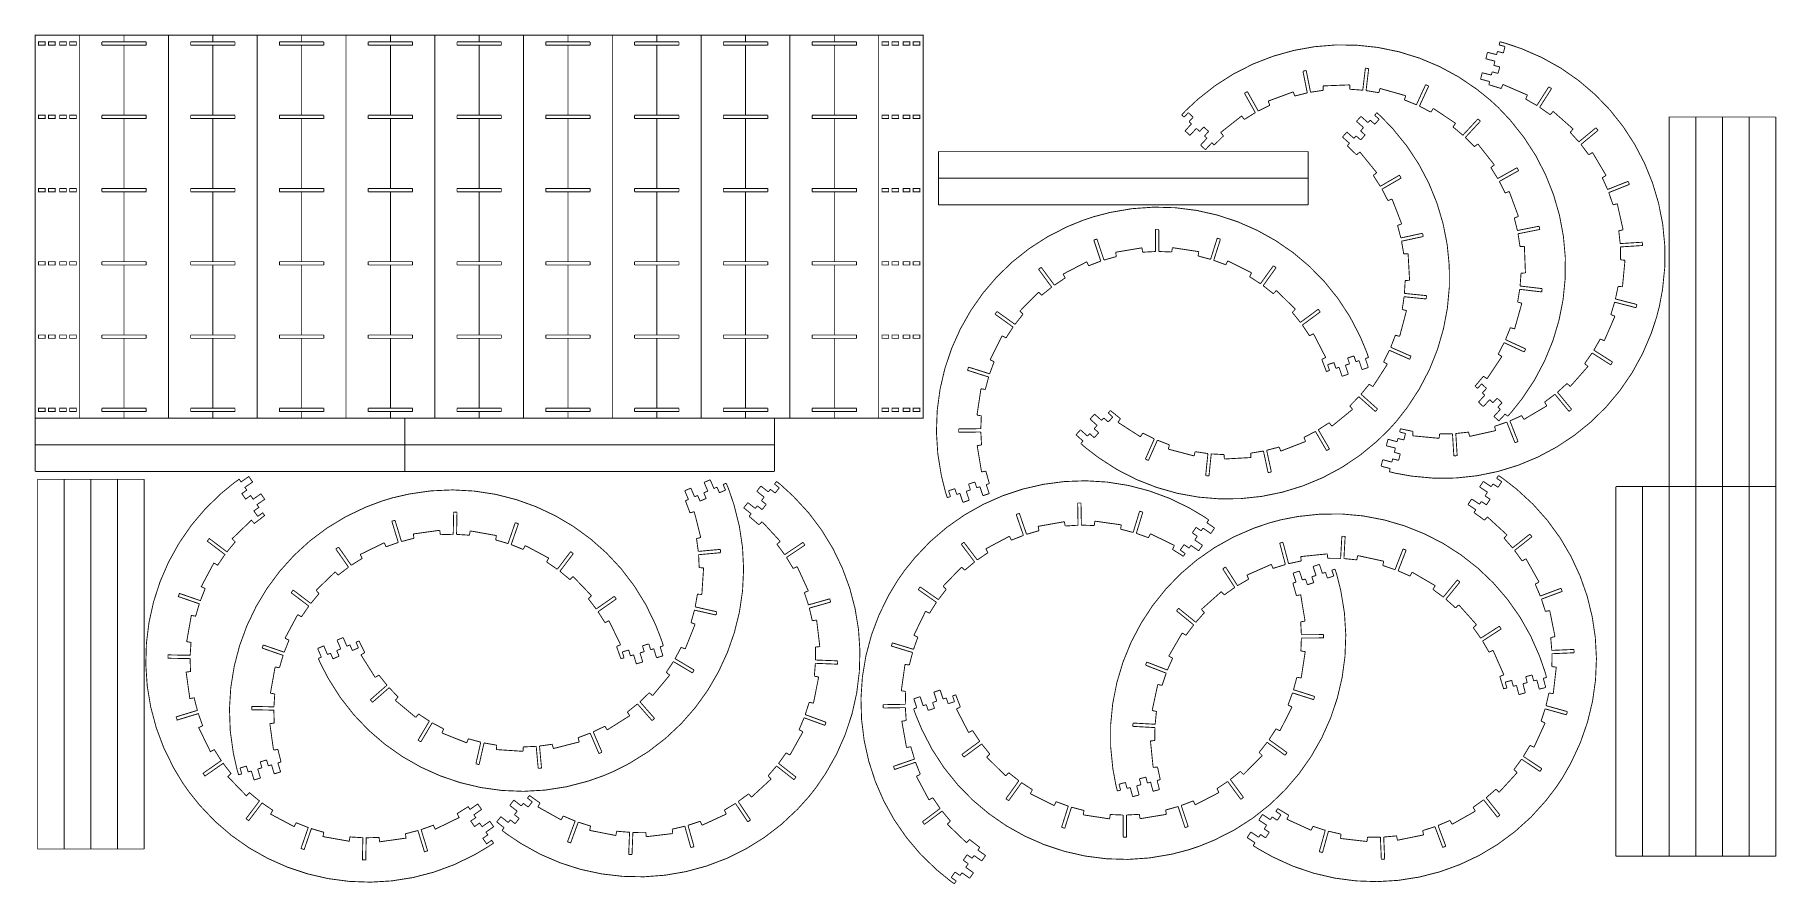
# Model space of a CAD drawing. Extents: x 0 to 30.9, y 0 to 15.1.
import ezdxf

# ---------------------------------------------------------------- set-up
doc = ezdxf.new("R2010")
doc.units = 0
doc.layers.get('0').update_dxf_attribs({"linetype": 'CONTINUOUS'})

msp = doc.modelspace()

# ---------------------------------------------------------------- linework, layer by layer
at = {"color": 5, "const_width": 0.015748}
for points in [[(0.000217, 15.0553), (0.787597, 15.0553), (0.787597, 8.264), (0.000217, 8.264), (0.000217, 15.0553)], [(0.059245, 14.9372), (0.177354, 14.9372), (0.177354, 14.8782), (0.059245, 14.8782), (0.059245, 14.9372)], [(0.236436, 14.9372), (0.354546, 14.9372), (0.354546, 14.8782), (0.236436, 14.8782), (0.236436, 14.9372)], [(0.433268, 14.9372), (0.551378, 14.9372), (0.551378, 14.8782), (0.433268, 14.8782), (0.433268, 14.9372)], [(0.61046, 14.9372), (0.728569, 14.9372), (0.728569, 14.8782), (0.61046, 14.8782), (0.61046, 14.9372)], [(14.9608, 15.0553), (15.7482, 15.0553), (15.7482, 8.264), (14.9608, 8.264), (14.9608, 15.0553)], [(15.0199, 14.9372), (15.1381, 14.9372), (15.1381, 14.8782), (15.0199, 14.8782), (15.0199, 14.9372)], [(15.1971, 14.9372), (15.3151, 14.9372), (15.3151, 14.8782), (15.1971, 14.8782), (15.1971, 14.9372)], [(15.3939, 14.9372), (15.5119, 14.9372), (15.5119, 14.8782), (15.3939, 14.8782), (15.3939, 14.9372)], [(15.5711, 14.9372), (15.6892, 14.9372), (15.6892, 14.8782), (15.5711, 14.8782), (15.5711, 14.9372)], [(0.059245, 13.638), (0.177354, 13.638), (0.177354, 13.579), (0.059245, 13.579), (0.059245, 13.638)], [(0.236436, 13.638), (0.354546, 13.638), (0.354546, 13.579), (0.236436, 13.579), (0.236436, 13.638)], [(0.433268, 13.638), (0.551378, 13.638), (0.551378, 13.579), (0.433268, 13.579), (0.433268, 13.638)], [(0.61046, 13.638), (0.728569, 13.638), (0.728569, 13.579), (0.61046, 13.579), (0.61046, 13.638)], [(15.0199, 13.638), (15.1381, 13.638), (15.1381, 13.579), (15.0199, 13.579), (15.0199, 13.638)], [(15.1971, 13.638), (15.3151, 13.638), (15.3151, 13.579), (15.1971, 13.579), (15.1971, 13.638)], [(15.3939, 13.638), (15.5119, 13.638), (15.5119, 13.579), (15.3939, 13.579), (15.3939, 13.638)], [(15.5711, 13.638), (15.6892, 13.638), (15.6892, 13.579), (15.5711, 13.579), (15.5711, 13.638)], [(28.9821, 13.6065), (29.4546, 13.6065), (29.4546, 7.05138), (28.9821, 7.05138), (28.9821, 13.6065)], [(16.0213, 12.9918), (16.0213, 12.5193), (22.5764, 12.5193), (22.5764, 12.9918), (16.0213, 12.9918)], [(0.059245, 12.3388), (0.177354, 12.3388), (0.177354, 12.2798), (0.059245, 12.2798), (0.059245, 12.3388)], [(0.236436, 12.3388), (0.354546, 12.3388), (0.354546, 12.2798), (0.236436, 12.2798), (0.236436, 12.3388)], [(0.433268, 12.3388), (0.551378, 12.3388), (0.551378, 12.2798), (0.433268, 12.2798), (0.433268, 12.3388)], [(0.61046, 12.3388), (0.728569, 12.3388), (0.728569, 12.2798), (0.61046, 12.2798), (0.61046, 12.3388)], [(15.0199, 12.3388), (15.1381, 12.3388), (15.1381, 12.2798), (15.0199, 12.2798), (15.0199, 12.3388)], [(15.1971, 12.3388), (15.3151, 12.3388), (15.3151, 12.2798), (15.1971, 12.2798), (15.1971, 12.3388)], [(15.3939, 12.3388), (15.5119, 12.3388), (15.5119, 12.2798), (15.3939, 12.2798), (15.3939, 12.3388)], [(15.5711, 12.3388), (15.6892, 12.3388), (15.6892, 12.2798), (15.5711, 12.2798), (15.5711, 12.3388)], [(0.059245, 11.0396), (0.177354, 11.0396), (0.177354, 10.9806), (0.059245, 10.9806), (0.059245, 11.0396)], [(0.236436, 11.0396), (0.354546, 11.0396), (0.354546, 10.9806), (0.236436, 10.9806), (0.236436, 11.0396)], [(0.433268, 11.0396), (0.551378, 11.0396), (0.551378, 10.9806), (0.433268, 10.9806), (0.433268, 11.0396)], [(0.61046, 11.0396), (0.728569, 11.0396), (0.728569, 10.9806), (0.61046, 10.9806), (0.61046, 11.0396)], [(15.0199, 11.0396), (15.1381, 11.0396), (15.1381, 10.9806), (15.0199, 10.9806), (15.0199, 11.0396)], [(15.1971, 11.0396), (15.3151, 11.0396), (15.3151, 10.9806), (15.1971, 10.9806), (15.1971, 11.0396)], [(15.3939, 11.0396), (15.5119, 11.0396), (15.5119, 10.9806), (15.3939, 10.9806), (15.3939, 11.0396)], [(15.5711, 11.0396), (15.6892, 11.0396), (15.6892, 10.9806), (15.5711, 10.9806), (15.5711, 11.0396)], [(0.059245, 9.7404), (0.177354, 9.7404), (0.177354, 9.68132), (0.059245, 9.68132), (0.059245, 9.7404)], [(0.236436, 9.7404), (0.354546, 9.7404), (0.354546, 9.68132), (0.236436, 9.68132), (0.236436, 9.7404)], [(0.433268, 9.7404), (0.551378, 9.7404), (0.551378, 9.68132), (0.433268, 9.68132), (0.433268, 9.7404)], [(0.61046, 9.7404), (0.728569, 9.7404), (0.728569, 9.68132), (0.61046, 9.68132), (0.61046, 9.7404)], [(15.0199, 9.7404), (15.1381, 9.7404), (15.1381, 9.68138), (15.0199, 9.68138), (15.0199, 9.7404)], [(15.1971, 9.7404), (15.3151, 9.7404), (15.3151, 9.68138), (15.1971, 9.68138), (15.1971, 9.7404)], [(15.3939, 9.7404), (15.5119, 9.7404), (15.5119, 9.68138), (15.3939, 9.68138), (15.3939, 9.7404)], [(15.5711, 9.7404), (15.6892, 9.7404), (15.6892, 9.68138), (15.5711, 9.68138), (15.5711, 9.7404)], [(0.059245, 8.44119), (0.177354, 8.44119), (0.177354, 8.38211), (0.059245, 8.38211), (0.059245, 8.44119)], [(0.236436, 8.44119), (0.354546, 8.44119), (0.354546, 8.38211), (0.236436, 8.38211), (0.236436, 8.44119)], [(0.433268, 8.44119), (0.551378, 8.44119), (0.551378, 8.38211), (0.433268, 8.38211), (0.433268, 8.44119)], [(0.61046, 8.44119), (0.728569, 8.44119), (0.728569, 8.38211), (0.61046, 8.38211), (0.61046, 8.44119)], [(15.0199, 8.44119), (15.1381, 8.44119), (15.1381, 8.38211), (15.0199, 8.38211), (15.0199, 8.44119)], [(15.1971, 8.44119), (15.3151, 8.44119), (15.3151, 8.38211), (15.1971, 8.38211), (15.1971, 8.44119)], [(15.3939, 8.44119), (15.5119, 8.44119), (15.5119, 8.38211), (15.3939, 8.38211), (15.3939, 8.44119)], [(15.5711, 8.44119), (15.6892, 8.44119), (15.6892, 8.38211), (15.5711, 8.38211), (15.5711, 8.44119)], [(0.042101, 7.17919), (0.51454, 7.17919), (0.51454, 0.624078), (0.042101, 0.624078), (0.042101, 7.17919)], [(2.68587, 4.30132), (2.7634, 4.2876), (2.7615, 4.26867), (2.74929, 4.07844), (2.74881, 4.05935), (2.35504, 4.06646), (2.354, 4.00743), (2.74778, 4.00028), (2.74756, 3.98122), (2.75282, 3.79069), (2.75407, 3.77165), (2.67606, 3.76074), (2.74149, 3.29286), (2.8195, 3.30376), (2.82351, 3.28515), (2.87071, 3.10047), (2.87614, 3.08219), (2.49946, 2.96729), (2.51665, 2.91081), (2.89339, 3.02567), (2.89908, 3.00749), (2.963, 2.8279), (2.97006, 2.81017), (2.89919, 2.77572), (3.10601, 2.35097), (3.17686, 2.38542), (3.18647, 2.36897), (3.28842, 2.2079), (3.29921, 2.19217), (2.97646, 1.96653), (3.01025, 1.91812), (3.33306, 2.14378), (3.34412, 2.12825), (3.46035, 1.97721), (3.47254, 1.96251), (3.41585, 1.90788), (3.74382, 1.56782), (3.80051, 1.62244), (3.81472, 1.60975), (3.96143, 1.48817), (3.97657, 1.47651), (3.73931, 1.16211), (3.78646, 1.12657), (4.02371, 1.44092), (4.03901, 1.42958), (4.19629, 1.32183), (4.2124, 1.31163), (4.17535, 1.24213), (4.59233, 1.02007), (4.62939, 1.08957), (4.64681, 1.08192), (4.82394, 1.01156), (4.84196, 1.00515), (4.71349, 0.632867), (4.76932, 0.613607), (4.89779, 0.985894), (4.91585, 0.979872), (5.09864, 0.925944), (5.11714, 0.921224), (5.1034, 0.843696), (5.56863, 0.761339), (5.58236, 0.838867), (5.60129, 0.836968), (5.7915, 0.824815), (5.8106, 0.824274), (5.8035, 0.430501), (5.86253, 0.429471), (5.86968, 0.823242), (5.88872, 0.823079), (6.07926, 0.828342), (6.09831, 0.829536), (6.10921, 0.751519), (6.5771, 0.816949), (6.56619, 0.894965), (6.58479, 0.899035), (6.76947, 0.946235), (6.78776, 0.951606), (6.90267, 0.574924), (6.95915, 0.592122), (6.84424, 0.968858), (6.86242, 0.97461), (7.04199, 1.03847), (7.05974, 1.04546), (7.09424, 0.974664), (7.51899, 1.18148), (7.48454, 1.25228), (7.50097, 1.26194), (7.662, 1.36393), (7.67774, 1.37468), (7.71169, 1.32617), (7.84879, 1.42204), (7.9165, 1.32525), (7.77935, 1.22938), (7.81321, 1.18093), (7.72444, 1.11892), (7.79215, 1.02214), (7.88086, 1.08415), (7.926, 1.01964), (8.0631, 1.11551), (8.13081, 1.01872), (7.99365, 0.922851), (8.0275, 0.874457), (7.93881, 0.812392), (8.00646, 0.715603), (8.09521, 0.777669), (8.12896, 0.729329), (8.0465, 0.672635), (7.78765, 0.518935), (7.43371, 0.347114), (7.06982, 0.213325), (6.69868, 0.117188), (6.32308, 0.058105), (5.94569, 0.035699), (5.56928, 0.049371), (5.19646, 0.098633), (4.82997, 0.183106), (4.4726, 0.302192), (4.12701, 0.455404), (3.7959, 0.642307), (3.48199, 0.862414), (3.18804, 1.11518), (2.91672, 1.40012), (2.72814, 1.63471), (2.67079, 1.71674), (2.61339, 1.79883), (2.45779, 2.05647), (2.28326, 2.40913), (2.14681, 2.77203), (2.04785, 3.14236), (1.98594, 3.51753), (1.96067, 3.89475), (1.97151, 4.27132), (2.01801, 4.64447), (2.09967, 5.01156), (2.2161, 5.36985), (2.36669, 5.71658), (2.55117, 6.0491), (2.76882, 6.36464), (3.01942, 6.66049), (3.30231, 6.93392), (3.53549, 7.12429), (3.61714, 7.18224), (3.65088, 7.1339), (3.78803, 7.22982), (3.85568, 7.13303), (3.71858, 7.03711), (3.75244, 6.98872), (3.66368, 6.92671), (3.73139, 6.82992), (3.8201, 6.89193), (3.86524, 6.82742), (4.00233, 6.92329), (4.07004, 6.8265), (3.93289, 6.73063), (3.96674, 6.68218), (3.87799, 6.62017), (3.94569, 6.52339), (4.0344, 6.58539), (4.06836, 6.53689), (4.05279, 6.52582), (3.90175, 6.40961), (3.8871, 6.3974), (3.83242, 6.4541), (3.49235, 6.12614), (3.54699, 6.06944), (3.53429, 6.05524), (3.41265, 5.90853), (3.40104, 5.89339), (3.08664, 6.13058), (3.05111, 6.08344), (3.36546, 5.84625), (3.35411, 5.83094), (3.24636, 5.67367), (3.23617, 5.65756), (3.16667, 5.69461), (2.94461, 5.27761), (3.01411, 5.24056), (3.0064, 5.22314), (2.93604, 5.04601), (2.92969, 5.028), (2.5574, 5.15647), (2.53814, 5.10064), (2.91043, 4.97217), (2.90435, 4.9541), (2.85047, 4.77126), (2.84576, 4.75276), (2.76824, 4.7665), (2.68587, 4.30132)], [(28.5097, 7.05138), (28.9821, 7.05138), (28.9821, 0.496257), (28.5097, 0.496257), (28.5097, 7.05138)]]:
    msp.add_lwpolyline(points, close=True, dxfattribs=at)
for points in [[(0.787597, 15.0553), (1.57497, 15.0553)], [(1.57497, 14.9372), (1.18132, 14.9372)], [(1.18132, 14.9372), (1.18132, 14.8782)], [(1.18132, 14.8782), (1.57497, 14.8782)], [(1.57497, 15.0553), (1.57497, 14.9372)], [(2.36242, 15.0553), (1.57497, 15.0553)], [(1.57497, 14.9372), (1.96869, 14.9372)], [(1.57497, 14.8782), (1.57497, 13.638)], [(1.96869, 14.8782), (1.57497, 14.8782)], [(1.96869, 14.9372), (1.96869, 14.8782)], [(2.36242, 8.264), (2.36242, 15.0553)], [(2.36242, 15.0553), (3.14979, 15.0553)], [(3.14979, 14.9372), (2.75608, 14.9372)], [(2.75608, 14.9372), (2.75608, 14.8782)], [(2.75608, 14.8782), (3.14979, 14.8782)], [(3.14979, 15.0553), (3.14979, 14.9372)], [(3.93722, 15.0553), (3.14979, 15.0553)], [(3.14979, 14.9372), (3.54351, 14.9372)], [(3.14979, 14.8782), (3.14979, 13.638)], [(3.54351, 14.8782), (3.14979, 14.8782)], [(3.54351, 14.9372), (3.54351, 14.8782)], [(3.93722, 8.264), (3.93722, 15.0553)], [(3.93722, 15.0553), (4.72461, 15.0553)], [(4.72461, 14.9372), (4.33089, 14.9372)], [(4.33089, 14.9372), (4.33089, 14.8782)], [(4.33089, 14.8782), (4.72461, 14.8782)], [(4.72461, 15.0553), (4.72461, 14.9372)], [(5.51199, 15.0553), (4.72461, 15.0553)], [(4.72461, 14.9372), (5.11833, 14.9372)], [(4.72461, 14.8782), (4.72461, 13.638)], [(5.11833, 14.8782), (4.72461, 14.8782)], [(5.11833, 14.9372), (5.11833, 14.8782)], [(5.51199, 8.264), (5.51199, 15.0553)], [(5.51199, 15.0553), (6.29943, 15.0553)], [(6.29943, 14.9372), (5.90571, 14.9372)], [(5.90571, 14.9372), (5.90571, 14.8782)], [(5.90571, 14.8782), (6.29943, 14.8782)], [(6.29943, 15.0553), (6.29943, 14.9372)], [(7.08681, 15.0553), (6.29943, 15.0553)], [(6.29943, 14.9372), (6.69308, 14.9372)], [(6.29943, 14.8782), (6.29943, 13.638)], [(6.69308, 14.8782), (6.29943, 14.8782)], [(6.69308, 14.9372), (6.69308, 14.8782)], [(7.08681, 8.264), (7.08681, 15.0553)], [(7.08681, 15.0553), (7.87418, 15.0553)], [(7.87418, 14.9372), (7.48053, 14.9372)], [(7.48053, 14.9372), (7.48053, 14.8782)], [(7.48053, 14.8782), (7.87418, 14.8782)], [(7.87418, 15.0553), (7.87418, 14.9372)], [(8.66163, 15.0553), (7.87418, 15.0553)], [(7.87418, 14.9372), (8.2679, 14.9372)], [(7.87418, 14.8782), (7.87418, 13.638)], [(8.2679, 14.8782), (7.87418, 14.8782)], [(8.2679, 14.9372), (8.2679, 14.8782)], [(8.66163, 8.264), (8.66163, 15.0553)], [(8.66163, 15.0553), (9.449, 15.0553)], [(9.449, 14.9372), (9.05533, 14.9372)], [(9.05533, 14.9372), (9.05533, 14.8782)], [(9.05533, 14.8782), (9.449, 14.8782)], [(9.449, 15.0553), (9.449, 14.9372)], [(10.2364, 15.0553), (9.449, 15.0553)], [(9.449, 14.9372), (9.84272, 14.9372)], [(9.449, 14.8782), (9.449, 13.638)], [(9.84272, 14.8782), (9.449, 14.8782)], [(9.84272, 14.9372), (9.84272, 14.8782)], [(10.2364, 8.264), (10.2364, 15.0553)], [(10.2364, 15.0553), (11.0238, 15.0553)], [(11.0238, 14.9372), (10.6301, 14.9372)], [(10.6301, 14.9372), (10.6301, 14.8782)], [(10.6301, 14.8782), (11.0238, 14.8782)], [(11.0238, 15.0553), (11.0238, 14.9372)], [(11.8112, 15.0553), (11.0238, 15.0553)], [(11.0238, 14.9372), (11.4175, 14.9372)], [(11.0238, 14.8782), (11.0238, 13.638)], [(11.4175, 14.8782), (11.0238, 14.8782)], [(11.4175, 14.9372), (11.4175, 14.8782)], [(11.8112, 8.264), (11.8112, 15.0553)], [(11.8112, 15.0553), (12.5986, 15.0553)], [(12.5986, 14.9372), (12.2049, 14.9372)], [(12.2049, 14.9372), (12.2049, 14.8782)], [(12.2049, 14.8782), (12.5986, 14.8782)], [(12.5986, 15.0553), (12.5986, 14.9372)], [(13.386, 15.0553), (12.5986, 15.0553)], [(12.5986, 14.9372), (12.9923, 14.9372)], [(12.5986, 14.8782), (12.5986, 13.638)], [(12.9923, 14.8782), (12.5986, 14.8782)], [(12.9923, 14.9372), (12.9923, 14.8782)], [(13.386, 8.264), (13.386, 15.0553)], [(13.386, 15.0553), (14.1735, 15.0553)], [(14.1735, 14.9372), (13.7797, 14.9372)], [(13.7797, 14.9372), (13.7797, 14.8782)], [(13.7797, 14.8782), (14.1735, 14.8782)], [(14.1735, 15.0553), (14.1735, 14.9372)], [(14.9608, 15.0553), (14.1735, 15.0553)], [(14.1735, 14.9372), (14.5671, 14.9372)], [(14.1735, 14.8782), (14.1735, 13.638)], [(14.5671, 14.8782), (14.1735, 14.8782)], [(14.5671, 14.9372), (14.5671, 14.8782)], [(26.1168, 8.29861), (26.1842, 8.37267), (26.3715, 8.60829), (26.5897, 8.93565), (26.7715, 9.27806), (26.9172, 9.63271), (27.0267, 9.99681), (27.1, 10.3677), (27.1375, 10.7425), (27.1392, 11.1186), (27.1053, 11.4931), (27.0357, 11.8633), (26.9307, 12.2266), (26.7904, 12.5799), (26.615, 12.9208), (26.4043, 13.2463), (26.1589, 13.5538), (25.9519, 13.7724), (25.8785, 13.8403), (25.805, 13.9083), (25.5707, 14.0975), (25.245, 14.3182), (24.904, 14.5025), (24.5504, 14.6508), (24.1871, 14.7629), (23.8168, 14.8392), (23.4422, 14.8794), (23.0663, 14.884), (22.6915, 14.8528), (22.3207, 14.7861), (21.9568, 14.6837), (21.6024, 14.5462), (21.2601, 14.3733), (20.9331, 14.1651), (20.6238, 13.9219), (20.4036, 13.7167), (20.3351, 13.6437)], [(24.0189, 7.31446), (24.116, 7.29025), (24.4122, 7.23719), (24.804, 7.20047), (25.1917, 7.20285), (25.5729, 7.24306), (25.9454, 7.3195), (26.3067, 7.43088), (26.6544, 7.57579), (26.9863, 7.75276), (27.2997, 7.96039), (27.5926, 8.19732), (27.8625, 8.46208), (28.1069, 8.75331), (28.3238, 9.0695), (28.5103, 9.40935), (28.6644, 9.77138), (28.7587, 10.0572), (28.7836, 10.1542), (28.8085, 10.2512), (28.8639, 10.5471), (28.9035, 10.9385), (28.904, 11.3262), (28.8667, 11.7077), (28.7931, 12.0808), (28.6843, 12.4429), (28.5421, 12.7917), (28.3676, 13.1248), (28.1624, 13.4399), (27.9276, 13.7346), (27.6649, 14.0064), (27.3756, 14.2531), (27.061, 14.4722), (26.7225, 14.6612), (26.3617, 14.8181), (26.0765, 14.9146), (25.9797, 14.9401)], [(25.965, 14.8831), (25.9797, 14.9401)], [(26.07, 14.8561), (25.965, 14.8831)], [(26.0406, 14.7418), (26.07, 14.8561)], [(25.7294, 14.6387), (25.7589, 14.7532)], [(25.8915, 14.5971), (25.7294, 14.6387)], [(25.7589, 14.7532), (25.921, 14.7115)], [(25.8719, 14.5208), (25.8915, 14.5971)], [(25.9768, 14.4939), (25.8719, 14.5208)], [(25.921, 14.7115), (25.9357, 14.7687)], [(25.9357, 14.7687), (26.0406, 14.7418)], [(22.5438, 14.4304), (22.4858, 14.4189)], [(22.4858, 14.4189), (22.5626, 14.0326)], [(22.6206, 14.0442), (22.5438, 14.4304)], [(23.5932, 14.4717), (23.5469, 14.0806)], [(23.6518, 14.4647), (23.5932, 14.4717)], [(23.6056, 14.0736), (23.6518, 14.4647)], [(25.6364, 14.2765), (25.6657, 14.391)], [(25.7983, 14.2349), (25.6364, 14.2765)], [(25.6657, 14.391), (25.8278, 14.3493)], [(25.7836, 14.1776), (25.7983, 14.2349)], [(25.8278, 14.3493), (25.8425, 14.4065)], [(25.8425, 14.4065), (25.9474, 14.3794)], [(25.9474, 14.3794), (25.9768, 14.4939)], [(21.5006, 14.0556), (21.4489, 14.0267)], [(21.4489, 14.0267), (21.6414, 13.683)], [(21.6929, 13.7119), (21.5006, 14.0556)], [(22.3133, 14.0518), (21.8701, 13.8882)], [(22.3406, 13.9779), (22.3133, 14.0518)], [(22.5626, 14.0326), (22.544, 14.0288), (22.3589, 13.9832), (22.3406, 13.9779)], [(22.8467, 14.0785), (22.8278, 14.0764), (22.6393, 14.0478), (22.6206, 14.0442)], [(23.3157, 14.1757), (22.8436, 14.1572)], [(22.8436, 14.1572), (22.8467, 14.0785)], [(23.3187, 14.0969), (23.3157, 14.1757)], [(23.5469, 14.0806), (23.5279, 14.0826), (23.3378, 14.0964), (23.3187, 14.0969)], [(23.8312, 14.0364), (23.8125, 14.0401), (23.6244, 14.0713), (23.6056, 14.0736)], [(23.8526, 14.1121), (23.8312, 14.0364)], [(24.3074, 13.9839), (23.8526, 14.1121)], [(24.286, 13.9081), (24.3074, 13.9839)], [(24.4978, 13.8219), (24.4804, 13.8298), (24.3039, 13.9015), (24.286, 13.9081)], [(24.6626, 14.1796), (24.4978, 13.8219)], [(24.5514, 13.7972), (24.7162, 14.1549)], [(24.7162, 14.1549), (24.6626, 14.1796)], [(26.0024, 14.1106), (25.9843, 14.1168), (25.8021, 14.1726), (25.7836, 14.1776)], [(26.0336, 14.1828), (26.0024, 14.1106)], [(26.4672, 13.995), (26.0336, 14.1828)], [(26.4358, 13.9228), (26.4672, 13.995)], [(26.6343, 13.8091), (26.6181, 13.8192), (26.4528, 13.9139), (26.4358, 13.9228)], [(26.8456, 14.1415), (26.6343, 13.8091)], [(26.6842, 13.7774), (26.8953, 14.1099)], [(26.8953, 14.1099), (26.8456, 14.1415)], [(1.57497, 13.638), (1.18132, 13.638)], [(1.18132, 13.638), (1.18132, 13.579)], [(1.57497, 13.638), (1.96869, 13.638)], [(1.96869, 13.638), (1.96869, 13.579)], [(3.14979, 13.638), (2.75608, 13.638)], [(2.75608, 13.638), (2.75608, 13.579)], [(3.14979, 13.638), (3.54351, 13.638)], [(3.54351, 13.638), (3.54351, 13.579)], [(4.72461, 13.638), (4.33089, 13.638)], [(4.33089, 13.638), (4.33089, 13.579)], [(4.72461, 13.638), (5.11833, 13.638)], [(5.11833, 13.638), (5.11833, 13.579)], [(6.29943, 13.638), (5.90571, 13.638)], [(5.90571, 13.638), (5.90571, 13.579)], [(6.29943, 13.638), (6.69308, 13.638)], [(6.69308, 13.638), (6.69308, 13.579)], [(7.87418, 13.638), (7.48053, 13.638)], [(7.48053, 13.638), (7.48053, 13.579)], [(7.87418, 13.638), (8.2679, 13.638)], [(8.2679, 13.638), (8.2679, 13.579)], [(9.449, 13.638), (9.05533, 13.638)], [(9.05533, 13.638), (9.05533, 13.579)], [(9.449, 13.638), (9.84272, 13.638)], [(9.84272, 13.638), (9.84272, 13.579)], [(11.0238, 13.638), (10.6301, 13.638)], [(10.6301, 13.638), (10.6301, 13.579)], [(11.0238, 13.638), (11.4175, 13.638)], [(11.4175, 13.638), (11.4175, 13.579)], [(12.5986, 13.638), (12.2049, 13.638)], [(12.2049, 13.638), (12.2049, 13.579)], [(12.5986, 13.638), (12.9923, 13.638)], [(12.9923, 13.638), (12.9923, 13.579)], [(14.1735, 13.638), (13.7797, 13.638)], [(13.7797, 13.638), (13.7797, 13.579)], [(14.1735, 13.638), (14.5671, 13.638)], [(14.5671, 13.638), (14.5671, 13.579)], [(18.546, 7.81435), (18.621, 7.74815), (18.8596, 7.56467), (19.1906, 7.35172), (19.5358, 7.17546), (19.8928, 7.03564), (20.2586, 6.93207), (20.6307, 6.86469), (21.006, 6.83328), (21.3821, 6.83768), (21.756, 6.87771), (22.125, 6.95324), (22.4865, 7.06407), (22.8375, 7.21007), (23.1756, 7.39106), (23.4976, 7.60688), (23.8011, 7.85736), (24.0164, 8.06776), (24.0831, 8.14236), (24.1499, 8.21696), (24.3351, 8.45421), (24.5506, 8.78347), (24.7294, 9.12744), (24.8719, 9.48335), (24.9782, 9.84842), (25.0483, 10.2199), (25.0826, 10.5951), (25.081, 10.9711), (25.0438, 11.3453), (24.971, 11.715), (24.8629, 12.0772), (24.7196, 12.4294), (24.5411, 12.7687), (24.3276, 13.0923), (24.0794, 13.3977), (23.8707, 13.6145), (23.7967, 13.6818)], [(20.3785, 13.6036), (20.3351, 13.6437)], [(20.4519, 13.6831), (20.3785, 13.6036)], [(20.5386, 13.603), (20.4519, 13.6831)], [(20.4651, 13.5234), (20.5386, 13.603)], [(21.3983, 13.6241), (21.0274, 13.3317)], [(21.4471, 13.5622), (21.3983, 13.6241)], [(21.6414, 13.683), (21.6249, 13.6736), (21.4629, 13.5729), (21.4471, 13.5622)], [(21.8974, 13.8143), (21.88, 13.8064), (21.7096, 13.721), (21.6929, 13.7119)], [(21.8701, 13.8882), (21.8974, 13.8143)], [(23.4358, 13.5294), (23.5146, 13.6174)], [(23.5146, 13.6174), (23.6392, 13.5059)], [(23.7574, 13.6379), (23.7967, 13.6818)], [(23.8381, 13.5657), (23.7574, 13.6379)], [(24.7544, 13.6921), (24.7379, 13.7014), (24.5686, 13.7891), (24.5514, 13.7972)], [(24.7983, 13.7575), (24.7544, 13.6921)], [(25.1911, 13.495), (24.7983, 13.7575)], [(26.8714, 13.6461), (26.8561, 13.6576), (26.7001, 13.767), (26.6842, 13.7774)], [(26.9236, 13.7051), (26.8714, 13.6461)], [(27.2778, 13.3926), (26.9236, 13.7051)], [(29.4546, 13.6065), (29.9269, 13.6065)], [(29.9269, 13.6065), (29.9269, 7.05138)], [(29.9269, 13.6065), (30.3994, 13.6065)], [(30.3994, 13.6065), (30.3994, 7.05138)], [(30.3994, 13.6065), (30.8718, 13.6065)], [(30.8718, 13.6065), (30.8718, 7.05138)], [(1.18132, 13.579), (1.57497, 13.579)], [(1.57497, 13.579), (1.57497, 12.3388)], [(1.96869, 13.579), (1.57497, 13.579)], [(2.75608, 13.579), (3.14979, 13.579)], [(3.14979, 13.579), (3.14979, 12.3388)], [(3.54351, 13.579), (3.14979, 13.579)], [(4.33089, 13.579), (4.72461, 13.579)], [(4.72461, 13.579), (4.72461, 12.3388)], [(5.11833, 13.579), (4.72461, 13.579)], [(5.90571, 13.579), (6.29943, 13.579)], [(6.29943, 13.579), (6.29943, 12.3388)], [(6.69308, 13.579), (6.29943, 13.579)], [(7.48053, 13.579), (7.87418, 13.579)], [(7.87418, 13.579), (7.87418, 12.3388)], [(8.2679, 13.579), (7.87418, 13.579)], [(9.05533, 13.579), (9.449, 13.579)], [(9.449, 13.579), (9.449, 12.3388)], [(9.84272, 13.579), (9.449, 13.579)], [(10.6301, 13.579), (11.0238, 13.579)], [(11.0238, 13.579), (11.0238, 12.3388)], [(11.4175, 13.579), (11.0238, 13.579)], [(12.2049, 13.579), (12.5986, 13.579)], [(12.5986, 13.579), (12.5986, 12.3388)], [(12.9923, 13.579), (12.5986, 13.579)], [(13.7797, 13.579), (14.1735, 13.579)], [(14.1735, 13.579), (14.1735, 12.3388)], [(14.5671, 13.579), (14.1735, 13.579)], [(20.3949, 13.3605), (20.5085, 13.4833)], [(20.4817, 13.2803), (20.3949, 13.3605)], [(20.5085, 13.4833), (20.4651, 13.5234)], [(20.5953, 13.4032), (20.4817, 13.2803)], [(20.6531, 13.3497), (20.5953, 13.4032)], [(20.7265, 13.4293), (20.6531, 13.3497)], [(20.8132, 13.3491), (20.7265, 13.4293)], [(20.7397, 13.2695), (20.8132, 13.3491)], [(21.0274, 13.3317), (21.0761, 13.2698)], [(23.1864, 13.2507), (23.2651, 13.3387)], [(23.2651, 13.3387), (23.3899, 13.2272)], [(23.5604, 13.4178), (23.4358, 13.5294)], [(23.5079, 13.3592), (23.5604, 13.4178)], [(23.5886, 13.2869), (23.5079, 13.3592)], [(23.5099, 13.1989), (23.5886, 13.2869)], [(23.6392, 13.5059), (23.6786, 13.5499)], [(23.6786, 13.5499), (23.7593, 13.4777)], [(23.7593, 13.4777), (23.8381, 13.5657)], [(25.1474, 13.4295), (25.1911, 13.495)], [(25.3222, 13.2821), (25.3081, 13.2949), (25.1624, 13.4178), (25.1474, 13.4295)], [(25.5896, 13.5713), (25.3222, 13.2821)], [(25.3656, 13.242), (25.6329, 13.5312)], [(25.6329, 13.5312), (25.5896, 13.5713)], [(27.2257, 13.3336), (27.2778, 13.3926)], [(27.3793, 13.1641), (27.3671, 13.1787), (27.239, 13.3199), (27.2257, 13.3336)], [(27.6829, 13.415), (27.3793, 13.1641)], [(27.4169, 13.1185), (27.7206, 13.3695)], [(27.7206, 13.3695), (27.6829, 13.415)], [(20.6696, 13.1066), (20.7832, 13.2295)], [(20.7562, 13.0264), (20.6696, 13.1066)], [(20.7832, 13.2295), (20.7397, 13.2695)], [(20.8699, 13.1493), (20.7562, 13.0264)], [(20.9133, 13.1091), (20.8699, 13.1493)], [(21.0761, 13.2698), (21.0621, 13.2569), (20.9264, 13.123), (20.9133, 13.1091)], [(23.311, 13.1391), (23.1864, 13.2507)], [(23.2715, 13.095), (23.311, 13.1391)], [(23.4349, 12.9348), (23.4217, 12.9487), (23.2856, 13.0822), (23.2715, 13.095)], [(23.3899, 13.2272), (23.4292, 13.2712)], [(23.4292, 13.2712), (23.5099, 13.1989)], [(23.4958, 12.9846), (23.4349, 12.9348)], [(23.7943, 12.6184), (23.4958, 12.9846)], [(25.5263, 13.0793), (25.5133, 13.0933), (25.3794, 13.2289), (25.3656, 13.242)], [(25.5881, 13.128), (25.5263, 13.0793)], [(25.8806, 12.757), (25.5881, 13.128)], [(27.5544, 12.9358), (27.5436, 12.9515), (27.4289, 13.1038), (27.4169, 13.1185)], [(27.6222, 12.9759), (27.5544, 12.9358)], [(27.8626, 12.5691), (27.6222, 12.9759)], [(25.8187, 12.7082), (25.8806, 12.757)], [(25.9394, 12.514), (25.93, 12.5305), (25.8293, 12.6924), (25.8187, 12.7082)], [(26.2831, 12.7064), (25.9394, 12.514)], [(26.3119, 12.6549), (26.2831, 12.7064)], [(16.0213, 12.0469), (16.0213, 12.5193)], [(22.5764, 12.5193), (22.5764, 12.0469)], [(23.7333, 12.5686), (23.7943, 12.6184)], [(23.8571, 12.3764), (23.8474, 12.3927), (23.7442, 12.553), (23.7333, 12.5686)], [(24.1976, 12.5743), (23.8571, 12.3764)], [(23.8868, 12.3253), (24.2274, 12.5233)], [(24.2274, 12.5233), (24.1976, 12.5743)], [(25.9683, 12.4625), (26.3119, 12.6549)], [(26.0708, 12.258), (26.0629, 12.2753), (25.9775, 12.4458), (25.9683, 12.4625)], [(27.7949, 12.5291), (27.8626, 12.5691)], [(27.8886, 12.3204), (27.8814, 12.3381), (27.8032, 12.512), (27.7949, 12.5291)], [(28.2547, 12.4653), (27.8886, 12.3204)], [(27.9103, 12.2655), (28.2765, 12.4104)], [(28.2765, 12.4104), (28.2547, 12.4653)], [(1.57497, 12.3388), (1.18132, 12.3388)], [(1.18132, 12.3388), (1.18132, 12.2798)], [(1.18132, 12.2798), (1.57497, 12.2798)], [(1.57497, 12.3388), (1.96869, 12.3388)], [(1.57497, 12.2798), (1.57497, 11.0396)], [(1.96869, 12.2798), (1.57497, 12.2798)], [(1.96869, 12.3388), (1.96869, 12.2798)], [(3.14979, 12.3388), (2.75608, 12.3388)], [(2.75608, 12.3388), (2.75608, 12.2798)], [(2.75608, 12.2798), (3.14979, 12.2798)], [(3.14979, 12.3388), (3.54351, 12.3388)], [(3.14979, 12.2798), (3.14979, 11.0396)], [(3.54351, 12.2798), (3.14979, 12.2798)], [(3.54351, 12.3388), (3.54351, 12.2798)], [(4.72461, 12.3388), (4.33089, 12.3388)], [(4.33089, 12.3388), (4.33089, 12.2798)], [(4.33089, 12.2798), (4.72461, 12.2798)], [(4.72461, 12.3388), (5.11833, 12.3388)], [(4.72461, 12.2798), (4.72461, 11.0396)], [(5.11833, 12.2798), (4.72461, 12.2798)], [(5.11833, 12.3388), (5.11833, 12.2798)], [(6.29943, 12.3388), (5.90571, 12.3388)], [(5.90571, 12.3388), (5.90571, 12.2798)], [(5.90571, 12.2798), (6.29943, 12.2798)], [(6.29943, 12.3388), (6.69308, 12.3388)], [(6.29943, 12.2798), (6.29943, 11.0396)], [(6.69308, 12.2798), (6.29943, 12.2798)], [(6.69308, 12.3388), (6.69308, 12.2798)], [(7.87418, 12.3388), (7.48053, 12.3388)], [(7.48053, 12.3388), (7.48053, 12.2798)], [(7.48053, 12.2798), (7.87418, 12.2798)], [(7.87418, 12.3388), (8.2679, 12.3388)], [(7.87418, 12.2798), (7.87418, 11.0396)], [(8.2679, 12.2798), (7.87418, 12.2798)], [(8.2679, 12.3388), (8.2679, 12.2798)], [(9.449, 12.3388), (9.05533, 12.3388)], [(9.05533, 12.3388), (9.05533, 12.2798)], [(9.05533, 12.2798), (9.449, 12.2798)], [(9.449, 12.3388), (9.84272, 12.3388)], [(9.449, 12.2798), (9.449, 11.0396)], [(9.84272, 12.2798), (9.449, 12.2798)], [(9.84272, 12.3388), (9.84272, 12.2798)], [(11.0238, 12.3388), (10.6301, 12.3388)], [(10.6301, 12.3388), (10.6301, 12.2798)], [(10.6301, 12.2798), (11.0238, 12.2798)], [(11.0238, 12.3388), (11.4175, 12.3388)], [(11.0238, 12.2798), (11.0238, 11.0396)], [(11.4175, 12.2798), (11.0238, 12.2798)], [(11.4175, 12.3388), (11.4175, 12.2798)], [(12.5986, 12.3388), (12.2049, 12.3388)], [(12.2049, 12.3388), (12.2049, 12.2798)], [(12.2049, 12.2798), (12.5986, 12.2798)], [(12.5986, 12.3388), (12.9923, 12.3388)], [(12.5986, 12.2798), (12.5986, 11.0396)], [(12.9923, 12.2798), (12.5986, 12.2798)], [(12.9923, 12.3388), (12.9923, 12.2798)], [(14.1735, 12.3388), (13.7797, 12.3388)], [(13.7797, 12.3388), (13.7797, 12.2798)], [(13.7797, 12.2798), (14.1735, 12.2798)], [(14.1735, 12.3388), (14.5671, 12.3388)], [(14.1735, 12.2798), (14.1735, 11.0396)], [(14.5671, 12.2798), (14.1735, 12.2798)], [(14.5671, 12.3388), (14.5671, 12.2798)], [(22.5764, 12.0469), (16.0213, 12.0469)], [(23.9926, 12.1225), (23.9844, 12.1398), (23.8963, 12.3087), (23.8868, 12.3253)], [(24.0661, 12.151), (23.9926, 12.1225)], [(24.2368, 11.7104), (24.0661, 12.151)], [(26.1447, 12.2853), (26.0708, 12.258)], [(26.3082, 11.842), (26.1447, 12.2853)], [(27.9846, 12.0492), (27.979, 12.0675), (27.9171, 12.2477), (27.9103, 12.2655)], [(28.0615, 12.0663), (27.9846, 12.0492)], [(28.1643, 11.6053), (28.0615, 12.0663)], [(23.6487, 9.3405), (23.6165, 9.43528), (23.5006, 9.71306), (23.3192, 10.0622), (23.1069, 10.3867), (22.8665, 10.6854), (22.6004, 10.957), (22.3111, 11.2003), (22.0008, 11.414), (21.6724, 11.5969), (21.3279, 11.7479), (20.97, 11.8657), (20.6013, 11.949), (20.224, 11.9967), (19.8408, 12.0074), (19.4542, 11.9801), (19.0664, 11.9134), (18.775, 11.8377), (18.68, 11.8061), (18.585, 11.7745), (18.3063, 11.6606), (17.9558, 11.4819), (17.6297, 11.2722), (17.3293, 11.0341), (17.0558, 10.77), (16.8103, 10.4824), (16.5943, 10.1738), (16.4089, 9.84662), (16.2553, 9.50336), (16.1349, 9.14643), (16.0488, 8.77826), (15.9983, 8.40142), (15.9846, 8.01833), (16.009, 7.6314), (16.0729, 7.24311), (16.1464, 6.95122), (16.1772, 6.85596)], [(26.2343, 11.8147), (26.3082, 11.842)], [(26.2892, 11.5927), (26.2853, 11.6114), (26.2396, 11.7964), (26.2343, 11.8147)], [(18.8324, 11.4418), (18.7763, 11.4232)], [(18.7763, 11.4232), (18.9006, 11.0494)], [(18.9565, 11.0681), (18.8324, 11.4418)], [(19.9275, 11.6136), (19.8685, 11.6132)], [(19.8685, 11.6132), (19.8712, 11.2194)], [(19.9303, 11.2198), (19.9275, 11.6136)], [(20.966, 11.4565), (20.8468, 11.0811)], [(20.9031, 11.0632), (21.0222, 11.4386)], [(21.0222, 11.4386), (20.966, 11.4565)], [(24.1633, 11.682), (24.2368, 11.7104)], [(24.2217, 11.4608), (24.2175, 11.4794), (24.1689, 11.6637), (24.1633, 11.682)], [(24.6067, 11.5439), (24.2217, 11.4608)], [(24.2342, 11.4031), (24.6192, 11.4862)], [(24.6192, 11.4862), (24.6067, 11.5439)], [(26.6754, 11.6695), (26.2892, 11.5927)], [(26.3006, 11.5348), (26.6869, 11.6116)], [(26.335, 11.3087), (26.3328, 11.3276), (26.3042, 11.5161), (26.3006, 11.5348)], [(26.6869, 11.6116), (26.6754, 11.6695)], [(28.0875, 11.5881), (28.1643, 11.6053)], [(28.1121, 11.3607), (28.1108, 11.3798), (28.0901, 11.5693), (28.0875, 11.5881)], [(19.1767, 11.1303), (19.1581, 11.1258), (18.9747, 11.0739), (18.9565, 11.0681)], [(19.63, 11.2851), (19.1638, 11.208)], [(19.1638, 11.208), (19.1767, 11.1303)], [(19.6428, 11.2074), (19.63, 11.2851)], [(19.8712, 11.2194), (19.8521, 11.2191), (19.6618, 11.2091), (19.6428, 11.2074)], [(20.1588, 11.2109), (20.1397, 11.2124), (19.9493, 11.2198), (19.9303, 11.2198)], [(20.1706, 11.2888), (20.1588, 11.2109)], [(20.6376, 11.2181), (20.1706, 11.2888)], [(20.626, 11.1403), (20.6376, 11.2181)], [(20.8468, 11.0811), (20.8286, 11.0867), (20.6444, 11.136), (20.626, 11.1403)], [(24.2721, 11.1776), (24.2696, 11.1965), (24.2381, 11.3844), (24.2342, 11.4031)], [(24.3507, 11.182), (24.2721, 11.1776)], [(24.3769, 10.7102), (24.3507, 11.182)], [(26.4136, 11.3117), (26.335, 11.3087)], [(26.4322, 10.8396), (26.4136, 11.3117)], [(28.5053, 11.3853), (28.1121, 11.3607)], [(28.1158, 11.3018), (28.5089, 11.3264)], [(28.1197, 11.0731), (28.12, 11.0922), (28.1168, 11.2828), (28.1158, 11.3018)], [(28.5089, 11.3264), (28.5053, 11.3853)], [(1.57497, 11.0396), (1.18132, 11.0396)], [(1.18132, 11.0396), (1.18132, 10.9806)], [(1.18132, 10.9806), (1.57497, 10.9806)], [(1.57497, 11.0396), (1.96869, 11.0396)], [(1.57497, 10.9806), (1.57497, 9.7404)], [(1.96869, 10.9806), (1.57497, 10.9806)], [(1.96869, 11.0396), (1.96869, 10.9806)], [(3.14979, 11.0396), (2.75608, 11.0396)], [(2.75608, 11.0396), (2.75608, 10.9806)], [(2.75608, 10.9806), (3.14979, 10.9806)], [(3.14979, 11.0396), (3.54351, 11.0396)], [(3.14979, 10.9806), (3.14979, 9.7404)], [(3.54351, 10.9806), (3.14979, 10.9806)], [(3.54351, 11.0396), (3.54351, 10.9806)], [(4.72461, 11.0396), (4.33089, 11.0396)], [(4.33089, 11.0396), (4.33089, 10.9806)], [(4.33089, 10.9806), (4.72461, 10.9806)], [(4.72461, 11.0396), (5.11833, 11.0396)], [(4.72461, 10.9806), (4.72461, 9.7404)], [(5.11833, 10.9806), (4.72461, 10.9806)], [(5.11833, 11.0396), (5.11833, 10.9806)], [(6.29943, 11.0396), (5.90571, 11.0396)], [(5.90571, 11.0396), (5.90571, 10.9806)], [(5.90571, 10.9806), (6.29943, 10.9806)], [(6.29943, 11.0396), (6.69308, 11.0396)], [(6.29943, 10.9806), (6.29943, 9.7404)], [(6.69308, 10.9806), (6.29943, 10.9806)], [(6.69308, 11.0396), (6.69308, 10.9806)], [(7.87418, 11.0396), (7.48053, 11.0396)], [(7.48053, 11.0396), (7.48053, 10.9806)], [(7.48053, 10.9806), (7.87418, 10.9806)], [(7.87418, 11.0396), (8.2679, 11.0396)], [(7.87418, 10.9806), (7.87418, 9.7404)], [(8.2679, 10.9806), (7.87418, 10.9806)], [(8.2679, 11.0396), (8.2679, 10.9806)], [(9.449, 11.0396), (9.05533, 11.0396)], [(9.05533, 11.0396), (9.05533, 10.9806)], [(9.05533, 10.9806), (9.449, 10.9806)], [(9.449, 11.0396), (9.84272, 11.0396)], [(9.449, 10.9806), (9.449, 9.7404)], [(9.84272, 10.9806), (9.449, 10.9806)], [(9.84272, 11.0396), (9.84272, 10.9806)], [(11.0238, 11.0396), (10.6301, 11.0396)], [(10.6301, 11.0396), (10.6301, 10.9806)], [(10.6301, 10.9806), (11.0238, 10.9806)], [(11.0238, 11.0396), (11.4175, 11.0396)], [(11.0238, 10.9806), (11.0238, 9.7404)], [(11.4175, 10.9806), (11.0238, 10.9806)], [(11.4175, 11.0396), (11.4175, 10.9806)], [(12.5986, 11.0396), (12.2049, 11.0396)], [(12.2049, 11.0396), (12.2049, 10.9806)], [(12.2049, 10.9806), (12.5986, 10.9806)], [(12.5986, 11.0396), (12.9923, 11.0396)], [(12.5986, 10.9806), (12.5986, 9.7404)], [(12.9923, 10.9806), (12.5986, 10.9806)], [(12.9923, 11.0396), (12.9923, 10.9806)], [(14.1735, 11.0396), (13.7797, 11.0396)], [(13.7797, 11.0396), (13.7797, 10.9806)], [(13.7797, 10.9806), (14.1735, 10.9806)], [(14.1735, 11.0396), (14.5671, 11.0396)], [(14.1735, 10.9806), (14.1735, 9.7404)], [(14.5671, 10.9806), (14.1735, 10.9806)], [(14.5671, 11.0396), (14.5671, 10.9806)], [(17.8438, 10.9399), (17.7962, 10.9049)], [(17.7962, 10.9049), (18.0299, 10.5879)], [(18.0774, 10.6229), (17.8438, 10.9399)], [(18.6508, 11.0374), (18.2314, 10.82)], [(18.2314, 10.82), (18.2676, 10.7501)], [(18.6869, 10.9674), (18.6508, 11.0374)], [(18.9006, 11.0494), (18.8825, 11.0432), (18.7046, 10.9749), (18.6869, 10.9674)], [(21.1178, 10.9842), (21.1001, 10.9914), (20.9212, 11.0573), (20.9031, 11.0632)], [(21.1531, 11.0546), (21.1178, 10.9842)], [(21.5754, 10.843), (21.1531, 11.0546)], [(21.5401, 10.7726), (21.5754, 10.843)], [(21.9612, 10.9683), (21.7319, 10.6481)], [(21.78, 10.6137), (22.0093, 10.9339)], [(22.0093, 10.9339), (21.9612, 10.9683)], [(26.3369, 10.6085), (26.339, 10.6274), (26.3528, 10.8175), (26.3535, 10.8366)], [(26.3535, 10.8366), (26.4322, 10.8396)], [(28.1981, 11.0657), (28.1197, 11.0731)], [(28.1535, 10.5953), (28.1981, 11.0657)], [(17.7961, 10.4992), (17.4643, 10.1629)], [(17.8522, 10.4439), (17.7961, 10.4992)], [(18.0299, 10.5879), (18.0146, 10.5764), (17.8665, 10.4564), (17.8522, 10.4439)], [(18.2676, 10.7501), (18.2514, 10.7401), (18.0929, 10.6341), (18.0774, 10.6229)], [(21.7319, 10.6481), (21.7164, 10.659), (21.5565, 10.7628), (21.5401, 10.7726)], [(21.9597, 10.4721), (21.9451, 10.4845), (21.7954, 10.6024), (21.78, 10.6137)], [(22.015, 10.5282), (21.9597, 10.4721)], [(22.3514, 10.1965), (22.015, 10.5282)], [(24.2854, 10.4775), (24.2872, 10.4965), (24.2979, 10.6868), (24.2983, 10.7058)], [(24.2983, 10.7058), (24.3769, 10.7102)], [(26.2928, 10.3241), (26.2965, 10.3428), (26.3276, 10.5309), (26.33, 10.5498)], [(26.33, 10.5498), (26.7211, 10.5035)], [(26.7281, 10.5621), (26.3369, 10.6085)], [(26.7211, 10.5035), (26.7281, 10.5621)], [(28.0283, 10.3789), (28.0328, 10.3975), (28.0718, 10.584), (28.075, 10.6028)], [(28.075, 10.6028), (28.1535, 10.5953)], [(22.2961, 10.1403), (22.3514, 10.1965)], [(22.7571, 10.1963), (22.44, 9.96268)], [(22.7921, 10.1488), (22.7571, 10.1963)], [(24.246, 10.1925), (24.2494, 10.2113), (24.2774, 10.3998), (24.2796, 10.4187)], [(24.3221, 10.1724), (24.246, 10.1925)], [(24.2796, 10.4187), (24.6714, 10.3788)], [(24.6774, 10.4376), (24.2854, 10.4775)], [(24.6714, 10.3788), (24.6774, 10.4376)], [(26.2403, 9.84804), (26.3686, 10.3027)], [(26.3686, 10.3027), (26.2928, 10.3241)], [(27.9465, 10.103), (27.9528, 10.121), (28.0086, 10.3033), (28.0136, 10.3217)], [(28.0136, 10.3217), (28.395, 10.2236)], [(28.4097, 10.2808), (28.0283, 10.3789)], [(28.395, 10.2236), (28.4097, 10.2808)], [(17.0587, 10.1572), (17.0243, 10.1092)], [(17.0243, 10.1092), (17.3444, 9.87983)], [(17.3789, 9.92785), (17.0587, 10.1572)], [(17.3444, 9.87983), (17.3336, 9.86426), (17.2297, 9.70438), (17.22, 9.68799)], [(17.5204, 10.1075), (17.5081, 10.093), (17.3901, 9.94325), (17.3789, 9.92785)], [(17.4643, 10.1629), (17.5204, 10.1075)], [(22.44, 9.96268), (22.4286, 9.97792), (22.3086, 10.126), (22.2961, 10.1403)], [(22.475, 9.9151), (22.7921, 10.1488)], [(22.6022, 9.72499), (22.5922, 9.74121), (22.4863, 9.89968), (22.475, 9.9151)], [(24.2011, 9.71565), (24.3221, 10.1724)], [(27.831, 9.63818), (28.0189, 10.0717)], [(28.0189, 10.0717), (27.9465, 10.103)], [(1.57497, 9.7404), (1.18132, 9.7404)], [(1.18132, 9.7404), (1.18132, 9.68132)], [(1.18132, 9.68132), (1.57497, 9.68132)], [(1.57497, 9.7404), (1.96869, 9.7404)], [(1.57497, 9.68132), (1.57497, 8.44119)], [(1.96869, 9.68132), (1.57497, 9.68132)], [(1.96869, 9.7404), (1.96869, 9.68132)], [(3.14979, 9.7404), (2.75608, 9.7404)], [(2.75608, 9.7404), (2.75608, 9.68132)], [(2.75608, 9.68132), (3.14979, 9.68132)], [(3.14979, 9.7404), (3.54351, 9.7404)], [(3.14979, 9.68132), (3.14979, 8.44119)], [(3.54351, 9.68132), (3.14979, 9.68132)], [(3.54351, 9.7404), (3.54351, 9.68132)], [(4.72461, 9.7404), (4.33089, 9.7404)], [(4.33089, 9.7404), (4.33089, 9.68132)], [(4.33089, 9.68132), (4.72461, 9.68132)], [(4.72461, 9.7404), (5.11833, 9.7404)], [(4.72461, 9.68132), (4.72461, 8.44119)], [(5.11833, 9.68132), (4.72461, 9.68132)], [(5.11833, 9.7404), (5.11833, 9.68132)], [(6.29943, 9.7404), (5.90571, 9.7404)], [(5.90571, 9.7404), (5.90571, 9.68132)], [(5.90571, 9.68132), (6.29943, 9.68132)], [(6.29943, 9.7404), (6.69308, 9.7404)], [(6.29943, 9.68132), (6.29943, 8.44119)], [(6.69308, 9.68132), (6.29943, 9.68132)], [(6.69308, 9.7404), (6.69308, 9.68132)], [(7.87418, 9.7404), (7.48053, 9.7404)], [(7.48053, 9.7404), (7.48053, 9.68138)], [(7.48053, 9.68138), (7.87418, 9.68138)], [(7.87418, 9.7404), (8.2679, 9.7404)], [(7.87418, 9.68138), (7.87418, 8.44119)], [(8.2679, 9.68138), (7.87418, 9.68138)], [(8.2679, 9.7404), (8.2679, 9.68138)], [(9.449, 9.7404), (9.05533, 9.7404)], [(9.05533, 9.7404), (9.05533, 9.68138)], [(9.05533, 9.68138), (9.449, 9.68138)], [(9.449, 9.7404), (9.84272, 9.7404)], [(9.449, 9.68138), (9.449, 8.44119)], [(9.84272, 9.68138), (9.449, 9.68138)], [(9.84272, 9.7404), (9.84272, 9.68138)], [(11.0238, 9.7404), (10.6301, 9.7404)], [(10.6301, 9.7404), (10.6301, 9.68138)], [(10.6301, 9.68138), (11.0238, 9.68138)], [(11.0238, 9.7404), (11.4175, 9.7404)], [(11.0238, 9.68138), (11.0238, 8.44119)], [(11.4175, 9.68138), (11.0238, 9.68138)], [(11.4175, 9.7404), (11.4175, 9.68138)], [(12.5986, 9.7404), (12.2049, 9.7404)], [(12.2049, 9.7404), (12.2049, 9.68138)], [(12.2049, 9.68138), (12.5986, 9.68138)], [(12.5986, 9.7404), (12.9923, 9.7404)], [(12.5986, 9.68138), (12.5986, 8.44119)], [(12.9923, 9.68138), (12.5986, 9.68138)], [(12.9923, 9.7404), (12.9923, 9.68138)], [(14.1735, 9.7404), (13.7797, 9.7404)], [(13.7797, 9.7404), (13.7797, 9.68138)], [(13.7797, 9.68138), (14.1735, 9.68138)], [(14.1735, 9.7404), (14.5671, 9.7404)], [(14.1735, 9.68138), (14.1735, 8.44119)], [(14.5671, 9.68138), (14.1735, 9.68138)], [(14.5671, 9.7404), (14.5671, 9.68138)], [(17.1496, 9.72325), (16.9381, 9.30089)], [(17.22, 9.68799), (17.1496, 9.72325)], [(22.6721, 9.76124), (22.6022, 9.72499)], [(22.8894, 9.34179), (22.6721, 9.76124)], [(24.0424, 9.52257), (24.0499, 9.5401), (24.1188, 9.71778), (24.125, 9.73579)], [(24.125, 9.73579), (24.2011, 9.71565)], [(25.9485, 9.40082), (25.9578, 9.41743), (26.0454, 9.58675), (26.0536, 9.60394)], [(26.0536, 9.60394), (26.4112, 9.43901)], [(26.0783, 9.65756), (26.0861, 9.67497), (26.1581, 9.85151), (26.1646, 9.86942)], [(26.436, 9.49268), (26.0783, 9.65756)], [(26.1646, 9.86942), (26.2403, 9.84804)], [(27.6451, 9.47103), (27.6551, 9.48725), (27.7499, 9.65261), (27.7588, 9.66949)], [(27.7588, 9.66949), (27.831, 9.63818)], [(17.0085, 9.26557), (17.0011, 9.24794), (16.9353, 9.06912), (16.9293, 9.051)], [(16.9381, 9.30089), (17.0085, 9.26557)], [(22.8196, 9.30556), (22.8894, 9.34179)], [(22.9015, 9.09201), (22.8954, 9.11008), (22.8271, 9.28803), (22.8196, 9.30556)], [(23.3906, 9.36871), (23.2785, 9.33149)], [(23.2785, 9.33149), (23.3126, 9.22874)], [(23.4247, 9.266), (23.3906, 9.36871)], [(23.4808, 9.28461), (23.4247, 9.266)], [(23.5336, 9.12587), (23.4808, 9.28461)], [(23.6487, 9.3405), (23.5929, 9.32189)], [(23.5929, 9.32189), (23.6457, 9.16314)], [(23.9167, 9.26378), (23.9257, 9.28054), (24.0106, 9.45117), (24.0185, 9.46853)], [(23.9828, 9.22108), (23.9167, 9.26378)], [(24.0185, 9.46853), (24.3788, 9.30946)], [(24.4026, 9.3635), (24.0424, 9.52257)], [(24.3788, 9.30946), (24.4026, 9.3635)], [(25.7515, 8.96425), (26.0139, 9.3571)], [(26.0139, 9.3571), (25.9485, 9.40082)], [(26.4112, 9.43901), (26.436, 9.49268)], [(27.4821, 9.23394), (27.4936, 9.24918), (27.6031, 9.40522), (27.6133, 9.42117)], [(27.6133, 9.42117), (27.9458, 9.21001)], [(27.9775, 9.25988), (27.6451, 9.47103)], [(27.9458, 9.21001), (27.9775, 9.25988)], [(16.5539, 9.17008), (16.5361, 9.11382)], [(16.5361, 9.11382), (16.9115, 8.99468)], [(16.9293, 9.051), (16.5539, 9.17008)], [(16.9115, 8.99468), (16.9058, 8.97646), (16.8565, 8.79238), (16.8524, 8.77376)], [(22.9578, 9.11074), (22.9015, 9.09201)], [(23.0357, 9.25071), (22.9236, 9.21343)], [(22.9236, 9.21343), (22.9578, 9.11074)], [(23.0699, 9.14794), (23.0357, 9.25071)], [(23.1258, 9.16661), (23.0699, 9.14794)], [(23.1786, 9.00782), (23.1258, 9.16661)], [(23.2907, 9.04508), (23.1786, 9.00782)], [(23.3126, 9.22874), (23.2379, 9.20389)], [(23.2379, 9.20389), (23.2907, 9.04508)], [(23.6457, 9.16314), (23.5336, 9.12587)], [(23.7267, 8.82406), (23.9828, 9.22108)], [(25.5386, 8.83317), (25.5514, 8.84733), (25.6742, 8.99306), (25.686, 9.00803)], [(25.686, 9.00803), (25.7515, 8.96425)], [(27.2286, 8.82758), (27.5411, 9.18181)], [(27.5411, 9.18181), (27.4821, 9.23394)], [(16.7744, 8.78554), (16.7038, 8.31842)], [(16.8524, 8.77376), (16.7744, 8.78554)], [(23.3164, 8.48221), (23.3303, 8.49533), (23.4638, 8.63146), (23.4765, 8.64551)], [(23.4765, 8.64551), (23.77, 8.38286)], [(23.516, 8.68951), (23.5285, 8.70389), (23.649, 8.85157), (23.6606, 8.86675)], [(23.8094, 8.42686), (23.516, 8.68951)], [(23.6606, 8.86675), (23.7267, 8.82406)], [(25.5821, 8.79297), (25.5386, 8.83317)], [(25.6556, 8.87244), (25.5821, 8.79297)], [(25.5985, 8.54986), (25.7121, 8.67269)], [(25.7422, 8.79232), (25.6556, 8.87244)], [(25.6688, 8.71278), (25.7422, 8.79232)], [(25.7121, 8.67269), (25.6688, 8.71278)], [(26.7718, 8.55089), (26.7875, 8.56179), (26.9397, 8.67643), (26.9546, 8.68842)], [(26.9546, 8.68842), (27.2056, 8.38488)], [(27.0001, 8.72601), (27.0146, 8.73833), (27.1558, 8.86638), (27.1696, 8.87967)], [(27.251, 8.42247), (27.0001, 8.72601)], [(27.1696, 8.87967), (27.2286, 8.82758)], [(1.57497, 8.44119), (1.18132, 8.44119)], [(1.18132, 8.44119), (1.18132, 8.38211)], [(1.18132, 8.38211), (1.57497, 8.38211)], [(1.57497, 8.44119), (1.96869, 8.44119)], [(1.57497, 8.38211), (1.57497, 8.264)], [(1.96869, 8.38211), (1.57497, 8.38211)], [(1.96869, 8.44119), (1.96869, 8.38211)], [(3.14979, 8.44119), (2.75608, 8.44119)], [(2.75608, 8.44119), (2.75608, 8.38211)], [(2.75608, 8.38211), (3.14979, 8.38211)], [(3.14979, 8.44119), (3.54351, 8.44119)], [(3.14979, 8.38211), (3.14979, 8.264)], [(3.54351, 8.38211), (3.14979, 8.38211)], [(3.54351, 8.44119), (3.54351, 8.38211)], [(4.72461, 8.44119), (4.33089, 8.44119)], [(4.33089, 8.44119), (4.33089, 8.38211)], [(4.33089, 8.38211), (4.72461, 8.38211)], [(4.72461, 8.44119), (5.11833, 8.44119)], [(4.72461, 8.38211), (4.72461, 8.264)], [(5.11833, 8.38211), (4.72461, 8.38211)], [(5.11833, 8.44119), (5.11833, 8.38211)], [(6.29943, 8.44119), (5.90571, 8.44119)], [(5.90571, 8.44119), (5.90571, 8.38211)], [(5.90571, 8.38211), (6.29943, 8.38211)], [(6.29943, 8.44119), (6.69308, 8.44119)], [(6.29943, 8.38211), (6.29943, 8.264)], [(6.69308, 8.38211), (6.29943, 8.38211)], [(6.69308, 8.44119), (6.69308, 8.38211)], [(7.87418, 8.44119), (7.48053, 8.44119)], [(7.48053, 8.44119), (7.48053, 8.38211)], [(7.48053, 8.38211), (7.87418, 8.38211)], [(7.87418, 8.44119), (8.2679, 8.44119)], [(7.87418, 8.38211), (7.87418, 8.264)], [(8.2679, 8.38211), (7.87418, 8.38211)], [(8.2679, 8.44119), (8.2679, 8.38211)], [(9.449, 8.44119), (9.05533, 8.44119)], [(9.05533, 8.44119), (9.05533, 8.38211)], [(9.05533, 8.38211), (9.449, 8.38211)], [(9.449, 8.44119), (9.84272, 8.44119)], [(9.449, 8.38211), (9.449, 8.264)], [(9.84272, 8.38211), (9.449, 8.38211)], [(9.84272, 8.44119), (9.84272, 8.38211)], [(11.0238, 8.44119), (10.6301, 8.44119)], [(10.6301, 8.44119), (10.6301, 8.38211)], [(10.6301, 8.38211), (11.0238, 8.38211)], [(11.0238, 8.44119), (11.4175, 8.44119)], [(11.0238, 8.38211), (11.0238, 8.264)], [(11.4175, 8.38211), (11.0238, 8.38211)], [(11.4175, 8.44119), (11.4175, 8.38211)], [(12.5986, 8.44119), (12.2049, 8.44119)], [(12.2049, 8.44119), (12.2049, 8.38211)], [(12.2049, 8.38211), (12.5986, 8.38211)], [(12.5986, 8.44119), (12.9923, 8.44119)], [(12.5986, 8.38211), (12.5986, 8.264)], [(12.9923, 8.38211), (12.5986, 8.38211)], [(12.9923, 8.44119), (12.9923, 8.38211)], [(14.1735, 8.44119), (13.7797, 8.44119)], [(13.7797, 8.44119), (13.7797, 8.38211)], [(13.7797, 8.38211), (14.1735, 8.38211)], [(14.1735, 8.44119), (14.5671, 8.44119)], [(14.1735, 8.38211), (14.1735, 8.264)], [(14.5671, 8.38211), (14.1735, 8.38211)], [(14.5671, 8.44119), (14.5671, 8.38211)], [(18.71, 8.24858), (18.7888, 8.33658)], [(18.7888, 8.33658), (18.9135, 8.22499)], [(19.0315, 8.35704), (19.0711, 8.40115)], [(19.1122, 8.28483), (19.0315, 8.35704)], [(19.0711, 8.40115), (19.0854, 8.38857), (19.2331, 8.26807), (19.2483, 8.25657)], [(22.9999, 8.12272), (23.3661, 8.42117)], [(23.3661, 8.42117), (23.3164, 8.48221)], [(23.77, 8.38286), (23.8094, 8.42686)], [(25.6853, 8.46967), (25.5985, 8.54986)], [(25.7989, 8.59256), (25.6853, 8.46967)], [(25.8567, 8.53907), (25.7989, 8.59256)], [(25.9301, 8.6186), (25.8567, 8.53907)], [(25.8732, 8.29596), (25.9868, 8.41883)], [(26.0168, 8.53842), (25.9301, 8.6186)], [(25.9435, 8.45888), (26.0168, 8.53842)], [(25.9868, 8.41883), (25.9435, 8.45888)], [(26.0735, 8.33865), (25.9599, 8.21576)], [(26.1168, 8.29861), (26.0735, 8.33865)], [(26.4051, 8.24274), (26.8119, 8.48307)], [(26.8119, 8.48307), (26.7718, 8.55089)], [(27.2056, 8.38488), (27.251, 8.42247)], [(0.000217, 7.79156), (0.000217, 8.264)], [(1.57497, 8.264), (0.787597, 8.264)], [(1.57497, 8.264), (2.36242, 8.264)], [(3.14979, 8.264), (2.36242, 8.264)], [(3.14979, 8.264), (3.93722, 8.264)], [(4.72461, 8.264), (3.93722, 8.264)], [(4.72461, 8.264), (5.51199, 8.264)], [(6.29943, 8.264), (5.51199, 8.264)], [(6.29943, 8.264), (7.08681, 8.264)], [(6.55533, 8.264), (6.55533, 7.79156)], [(7.87418, 8.264), (7.08681, 8.264)], [(7.87418, 8.264), (8.66163, 8.264)], [(9.449, 8.264), (8.66163, 8.264)], [(9.449, 8.264), (10.2364, 8.264)], [(11.0238, 8.264), (10.2364, 8.264)], [(11.0238, 8.264), (11.8112, 8.264)], [(12.5986, 8.264), (11.8112, 8.264)], [(12.5986, 8.264), (13.386, 8.264)], [(13.1105, 8.264), (13.1105, 7.79156)], [(14.1735, 8.264), (13.386, 8.264)], [(14.1735, 8.264), (14.9608, 8.264)], [(16.7728, 8.07807), (16.3789, 8.07536)], [(16.3789, 8.07536), (16.3793, 8.01633)], [(16.7038, 8.31842), (16.7817, 8.30664)], [(16.7817, 8.30664), (16.7801, 8.28765), (16.7728, 8.09717), (16.7728, 8.07807)], [(18.4606, 7.96983), (18.5393, 8.05789)], [(18.5393, 8.05789), (18.664, 7.94629)], [(18.8347, 8.13699), (18.71, 8.24858)], [(18.7822, 8.07829), (18.8347, 8.13699)], [(18.8629, 8.00612), (18.7822, 8.07829)], [(18.9135, 8.22499), (18.9529, 8.26899)], [(18.9529, 8.26899), (19.0335, 8.19683)], [(19.0335, 8.19683), (19.1122, 8.28483)], [(19.2483, 8.25657), (19.2056, 8.19037)], [(19.2056, 8.19037), (19.6026, 7.93431)], [(22.504, 7.92443), (22.5213, 7.93261), (22.6903, 8.02083), (22.7068, 8.03022)], [(22.7068, 8.03022), (22.9047, 7.68978)], [(22.7579, 8.0599), (22.7743, 8.06967), (22.9344, 8.1729), (22.9501, 8.18381)], [(22.9558, 7.71946), (22.7579, 8.0599)], [(22.9501, 8.18381), (22.9999, 8.12272)], [(24.2001, 8.01975), (24.2149, 8.0771)], [(24.2149, 8.0771), (24.2333, 8.07254), (24.42, 8.03358), (24.4387, 8.03033)], [(24.4387, 8.03033), (24.4314, 7.95187)], [(25.4413, 7.94103), (25.9024, 8.04389)], [(25.9599, 8.21576), (25.8732, 8.29596)], [(25.8853, 8.12076), (25.9035, 8.12631), (26.0838, 8.18826), (26.1015, 8.1951)], [(25.9024, 8.04389), (25.8853, 8.12076)], [(26.1015, 8.1951), (26.2464, 7.82883)], [(26.1565, 8.21679), (26.1742, 8.22401), (26.3479, 8.30214), (26.3651, 8.31054)], [(26.3014, 7.85058), (26.1565, 8.21679)], [(26.3651, 8.31054), (26.4051, 8.24274)], [(6.55533, 7.79156), (0.000217, 7.79156)], [(0.000217, 7.31912), (0.000217, 7.79156)], [(13.1105, 7.79156), (6.55533, 7.79156)], [(6.55533, 7.31912), (6.55533, 7.79156)], [(13.1105, 7.79156), (13.1105, 7.31912)], [(16.3793, 8.01633), (16.7732, 8.01904)], [(16.7851, 7.79064), (16.7075, 7.77778)], [(16.7075, 7.77778), (16.7846, 7.31168)], [(16.7732, 8.01904), (16.7735, 8), (16.7835, 7.80963), (16.7851, 7.79064)], [(18.5853, 7.85829), (18.4606, 7.96983)], [(18.546, 7.81435), (18.5853, 7.85829)], [(18.664, 7.94629), (18.7033, 7.99029)], [(18.7033, 7.99029), (18.784, 7.91808)], [(18.784, 7.91808), (18.8629, 8.00612)], [(19.6026, 7.93431), (19.6453, 8.00043)], [(19.6453, 8.00043), (19.6619, 7.99138), (19.8326, 7.90647), (19.8501, 7.8986)], [(19.8501, 7.8986), (19.691, 7.53831)], [(19.745, 7.51449), (19.9042, 7.87472)], [(19.9042, 7.87472), (19.9217, 7.86724), (20.0993, 7.79829), (20.1174, 7.79199)], [(20.1174, 7.79199), (20.0972, 7.71588)], [(20.0972, 7.71588), (20.5539, 7.595)], [(21.8424, 7.69536), (21.861, 7.6996), (22.0453, 7.74821), (22.0635, 7.75375)], [(22.0635, 7.75375), (22.0919, 7.68033)], [(22.0919, 7.68033), (22.5325, 7.85097)], [(22.5325, 7.85097), (22.504, 7.92443)], [(22.9047, 7.68978), (22.9558, 7.71946)], [(23.9646, 7.77544), (23.994, 7.88986)], [(24.1267, 7.73378), (23.9646, 7.77544)], [(23.994, 7.88986), (24.156, 7.84819)], [(24.1071, 7.65756), (24.1267, 7.73378)], [(24.156, 7.84819), (24.1707, 7.90539)], [(24.1707, 7.90539), (24.2756, 7.87842)], [(24.305, 7.99278), (24.2001, 8.01975)], [(24.2756, 7.87842), (24.305, 7.99278)], [(24.4314, 7.95187), (24.9017, 7.90728)], [(24.9017, 7.90728), (24.9092, 7.98568)], [(24.9092, 7.98568), (24.9282, 7.98529), (25.1188, 7.98856), (25.1378, 7.98953)], [(25.1378, 7.98953), (25.1624, 7.5964)], [(25.1967, 7.99322), (25.2157, 7.99457), (25.4053, 8.01519), (25.4242, 8.0179)], [(25.2214, 7.6001), (25.1967, 7.99322)], [(25.4242, 8.0179), (25.4413, 7.94103)], [(26.2464, 7.82883), (26.3014, 7.85058)], [(19.691, 7.53831), (19.745, 7.51449)], [(20.5539, 7.595), (20.574, 7.67111)], [(20.574, 7.67111), (20.5928, 7.66764), (20.7813, 7.63965), (20.8003, 7.63753)], [(20.8003, 7.63753), (20.7603, 7.24576)], [(20.819, 7.23975), (20.859, 7.63157)], [(20.859, 7.63157), (20.8781, 7.62983), (21.0683, 7.61914), (21.0874, 7.61876)], [(21.0874, 7.61876), (21.0918, 7.54015)], [(21.0918, 7.54015), (21.5635, 7.56629)], [(21.5592, 7.64492), (21.5781, 7.6474), (21.766, 7.6791), (21.7847, 7.68289)], [(21.5635, 7.56629), (21.5592, 7.64492)], [(21.7847, 7.68289), (21.8678, 7.2979)], [(21.9254, 7.31039), (21.8424, 7.69536)], [(23.8714, 7.41325), (23.9008, 7.52761)], [(24.0335, 7.37158), (23.8714, 7.41325)], [(23.9008, 7.52761), (24.0629, 7.48594)], [(24.0629, 7.48594), (24.0776, 7.54312)], [(24.0776, 7.54312), (24.1825, 7.51617)], [(24.2118, 7.63058), (24.1071, 7.65756)], [(24.1825, 7.51617), (24.2118, 7.63058)], [(25.1624, 7.5964), (25.2214, 7.6001)], [(6.55533, 7.31912), (0.000217, 7.31912)], [(0.51454, 7.17919), (0.986979, 7.17919)], [(0.986979, 7.17919), (0.986979, 0.624078)], [(0.986979, 7.17919), (1.45942, 7.17919)], [(1.45942, 7.17919), (1.45942, 0.624078)], [(1.45942, 7.17919), (1.93186, 7.17919)], [(1.93186, 7.17919), (1.93186, 0.624078)], [(5.02094, 4.00299), (5.06114, 3.91135), (5.20019, 3.64437), (5.41054, 3.31179), (5.64936, 3.0064), (5.91411, 2.72917), (6.20226, 2.48113), (6.51124, 2.26324), (6.83843, 2.07656), (7.18132, 1.92204), (7.53728, 1.80078), (7.90381, 1.71376), (8.27826, 1.66194), (8.65821, 1.64638), (9.04096, 1.66808), (9.42399, 1.72808), (9.80469, 1.82736), (10.0886, 1.92746), (10.1806, 1.96696), (10.2726, 2.00651), (10.5406, 2.14356), (10.8747, 2.3514), (11.1819, 2.58794), (11.461, 2.85064), (11.7113, 3.13687), (11.9315, 3.44422), (12.1206, 3.77001), (12.2777, 4.11171), (12.4016, 4.46674), (12.4914, 4.83263), (12.546, 5.20671), (12.5644, 5.58649), (12.5456, 5.9694), (12.4884, 6.35286), (12.392, 6.73432), (12.2941, 7.01899), (12.2553, 7.11122)], [(13.1105, 7.31912), (6.55533, 7.31912)], [(8.28028, 0.954264), (8.35938, 0.893012), (8.60915, 0.724989), (8.95285, 0.533421), (9.30865, 0.379394), (9.67372, 0.262424), (10.0454, 0.182292), (10.421, 0.138618), (10.7976, 0.131076), (11.1726, 0.159289), (11.5432, 0.222928), (11.9067, 0.321669), (12.2605, 0.455186), (12.6016, 0.623156), (12.9274, 0.825196), (13.2351, 1.06098), (13.522, 1.33024), (13.7236, 1.55382), (13.7855, 1.63249), (13.8473, 1.71121), (14.0172, 1.95969), (14.2114, 2.30197), (14.3681, 2.65657), (14.4878, 3.02078), (14.5707, 3.39182), (14.6172, 3.76704), (14.6275, 4.14361), (14.6022, 4.51882), (14.5412, 4.88992), (14.4453, 5.25418), (14.3144, 5.60889), (14.149, 5.95122), (13.9494, 6.27854), (13.7159, 6.58806), (13.4489, 6.87701), (13.2268, 7.08018), (13.1486, 7.14264)], [(11.8638, 7.12511), (11.9723, 7.17176)], [(11.9298, 6.9714), (11.8638, 7.12511)], [(11.9723, 7.17176), (12.0384, 7.01801)], [(12.2011, 7.08794), (12.2553, 7.11122)], [(13.1121, 7.09631), (13.1486, 7.14264)], [(13.1972, 7.02935), (13.1121, 7.09631)], [(20.8151, 6.45996), (20.7326, 6.51676), (20.4737, 6.67051), (20.1199, 6.84244), (19.7561, 6.97629), (19.385, 7.07254), (19.0094, 7.13167), (18.6319, 7.15424), (18.2556, 7.14063), (17.8826, 7.09142), (17.5163, 7.00711), (17.1588, 6.88807), (16.8132, 6.73492), (16.4819, 6.54807), (16.1681, 6.32807), (15.874, 6.07536), (15.6026, 5.79042), (15.4139, 5.55583), (15.3567, 5.47379), (15.2992, 5.39176), (15.1435, 5.13417), (14.9689, 4.78153), (14.8324, 4.41868), (14.7333, 4.04833), (14.6714, 3.67318), (14.646, 3.29596), (14.6568, 2.91943), (14.7032, 2.54622), (14.7847, 2.1791), (14.9011, 1.82081), (15.0517, 1.47401), (15.2361, 1.14144), (15.4538, 0.8259), (15.7042, 0.529949), (15.9871, 0.256456), (16.2203, 0.066027), (16.3018, 0.00803)], [(16.666, 7.1326), (16.5539, 7.09532)], [(16.7001, 7.02983), (16.666, 7.1326)], [(16.7846, 7.31168), (16.8624, 7.32454)], [(16.8624, 7.32454), (16.8668, 7.30604), (16.9186, 7.12261), (16.9244, 7.10444)], [(16.9244, 7.10444), (16.8683, 7.08572)], [(20.7603, 7.24576), (20.819, 7.23975)], [(21.6031, 0.684787), (21.6868, 0.6301), (21.9494, 0.482856), (22.3075, 0.319769), (22.6746, 0.194987), (23.0479, 0.107964), (23.4249, 0.05816), (23.8026, 0.04503), (24.1788, 0.067925), (24.5501, 0.126411), (24.9144, 0.219835), (25.2689, 0.347657), (25.6106, 0.509386), (25.9369, 0.704372), (26.2454, 0.932129), (26.5331, 1.19206), (26.7972, 1.48361), (26.98, 1.72282), (27.0354, 1.80621), (27.0907, 1.88965), (27.2399, 2.1511), (27.4057, 2.50792), (27.5332, 2.87403), (27.6231, 3.24675), (27.6756, 3.62332), (27.6917, 4.00103), (27.6715, 4.37717), (27.6158, 4.74914), (27.5251, 5.1141), (27.4, 5.4694), (27.2408, 5.81233), (27.0482, 6.14019), (26.8228, 6.45025), (26.565, 6.73986), (26.2756, 7.00629), (26.0376, 7.19081), (25.9547, 7.24675)], [(21.8678, 7.2979), (21.9254, 7.31039)], [(24.0189, 7.31446), (24.0335, 7.37158)], [(25.6196, 7.044), (25.6847, 7.14247)], [(25.6847, 7.14247), (25.8242, 7.04997)], [(25.8242, 7.04997), (25.8569, 7.09918)], [(25.8569, 7.09918), (25.9471, 7.03933)], [(25.9221, 7.19764), (25.9547, 7.24675)], [(26.0124, 7.13781), (25.9221, 7.19764)], [(25.9471, 7.03933), (26.0124, 7.13781)], [(11.1409, 4.22667), (11.1111, 4.32226), (11.0024, 4.60303), (10.8302, 4.95682), (10.6267, 5.28678), (10.3943, 5.59164), (10.1354, 5.87011), (9.85249, 6.12088), (9.54801, 6.34267), (9.22439, 6.53418), (8.884, 6.69417), (8.5294, 6.82129), (8.16297, 6.91428), (7.78711, 6.97179), (7.40429, 6.99262), (7.01699, 6.97542), (6.62761, 6.91894), (6.33436, 6.85092), (6.23861, 6.82183), (6.14279, 6.79275), (5.86122, 6.68625), (5.50618, 6.51671), (5.17469, 6.31565), (4.86806, 6.08556), (4.58768, 5.82872), (4.33479, 5.54775), (4.11074, 5.2449), (3.91678, 4.92269), (3.75424, 4.58356), (3.62446, 4.22993), (3.52875, 3.86421), (3.46838, 3.48882), (3.44467, 3.10618), (3.45893, 2.71875), (3.51253, 2.32894), (3.57835, 2.03521), (3.60672, 1.93918)], [(11.5201, 6.97749), (11.6286, 7.02408)], [(11.5862, 6.82374), (11.5201, 6.97749)], [(11.5318, 6.80035), (11.5862, 6.82374)], [(11.6124, 6.58632), (11.6063, 6.60444), (11.5391, 6.78276), (11.5318, 6.80035)], [(11.6286, 7.02408), (11.6947, 6.87039)], [(11.6947, 6.87039), (11.749, 6.89367)], [(11.749, 6.89367), (11.7917, 6.79422)], [(11.7917, 6.79422), (11.9002, 6.84082)], [(11.8575, 6.94032), (11.9298, 6.9714)], [(11.9002, 6.84082), (11.8575, 6.94032)], [(12.0384, 7.01801), (12.0926, 7.04135)], [(12.0926, 7.04135), (12.1354, 6.94185)], [(12.1354, 6.94185), (12.2439, 6.9885)], [(12.2439, 6.9885), (12.2011, 7.08794)], [(12.7981, 6.96772), (12.8711, 7.06054)], [(12.9296, 6.86426), (12.7981, 6.96772)], [(12.8711, 7.06054), (13.0026, 6.95708)], [(12.8809, 6.80236), (12.9296, 6.86426)], [(12.966, 6.7354), (12.8809, 6.80236)], [(13.0026, 6.95708), (13.0391, 7.00347)], [(13.0391, 7.00347), (13.1242, 6.93653)], [(13.1242, 6.93653), (13.1972, 7.02935)], [(16.2332, 6.87457), (16.1772, 6.85596)], [(16.3111, 7.01454), (16.199, 6.97726)], [(16.199, 6.97726), (16.2332, 6.87457)], [(16.3453, 6.91183), (16.3111, 7.01454)], [(16.4013, 6.93044), (16.3453, 6.91183)], [(16.4542, 6.77171), (16.4013, 6.93044)], [(16.5663, 6.80897), (16.4542, 6.77171)], [(16.5881, 6.99257), (16.5133, 6.96772)], [(16.5133, 6.96772), (16.5663, 6.80897)], [(16.5539, 7.09532), (16.5881, 6.99257)], [(16.7562, 7.04844), (16.7001, 7.02983)], [(16.809, 6.88971), (16.7562, 7.04844)], [(16.9211, 6.92697), (16.809, 6.88971)], [(16.8683, 7.08572), (16.9211, 6.92697)], [(25.4128, 6.73232), (25.4781, 6.83074)], [(25.4781, 6.83074), (25.6175, 6.73828)], [(25.6175, 6.73828), (25.6501, 6.78749)], [(25.7589, 6.95156), (25.6196, 7.044)], [(25.6501, 6.78749), (25.7404, 6.72765)], [(25.7154, 6.8859), (25.7589, 6.95156)], [(25.8057, 6.82607), (25.7154, 6.8859)], [(25.7404, 6.72765), (25.8057, 6.82607)], [(28.5097, 7.05138), (28.0372, 7.05138)], [(28.0372, 7.05138), (28.0372, 0.496257)], [(29.9269, 7.05138), (29.4546, 7.05138)], [(29.4546, 0.496257), (29.4546, 7.05138)], [(30.3994, 7.05138), (29.9269, 7.05138)], [(29.9269, 0.496257), (29.9269, 7.05138)], [(30.8718, 7.05138), (30.3994, 7.05138)], [(30.3994, 0.496257), (30.3994, 7.05138)], [(30.8718, 0.496257), (30.8718, 7.05138)], [(7.42156, 6.59788), (7.4139, 6.2041)], [(7.48058, 6.59674), (7.42156, 6.59788)], [(7.47299, 6.20296), (7.48058, 6.59674)], [(11.6888, 6.60568), (11.6124, 6.58632)], [(11.805, 6.14779), (11.6888, 6.60568)], [(12.5668, 6.67372), (12.6399, 6.76654)], [(12.6983, 6.57032), (12.5668, 6.67372)], [(12.6399, 6.76654), (12.7714, 6.66314)], [(12.6617, 6.52376), (12.6983, 6.57032)], [(12.8348, 6.37429), (12.8209, 6.38732), (12.6766, 6.51188), (12.6617, 6.52376)], [(12.7714, 6.66314), (12.8079, 6.70953)], [(12.8079, 6.70953), (12.893, 6.64258)], [(12.893, 6.64258), (12.966, 6.7354)], [(17.4554, 6.57644), (17.3996, 6.55718)], [(17.3996, 6.55718), (17.5281, 6.18485)], [(17.5839, 6.2041), (17.4554, 6.57644)], [(18.5488, 6.76036), (18.4897, 6.75928)], [(18.4897, 6.75928), (18.4968, 6.3655)], [(18.5558, 6.3666), (18.5488, 6.76036)], [(26.8065, 3.66553), (26.7801, 3.76215), (26.6818, 4.04665), (26.5226, 4.40647), (26.3311, 4.7436), (26.11, 5.05675), (25.8614, 5.34446), (25.5878, 5.60531), (25.2915, 5.83806), (24.9751, 6.04124), (24.6408, 6.21349), (24.2911, 6.3534), (23.9282, 6.45964), (23.5547, 6.53082), (23.1729, 6.56554), (22.7853, 6.56244), (22.3942, 6.52013), (22.0986, 6.46283), (22.0018, 6.43722), (21.905, 6.41168), (21.6197, 6.31549), (21.2588, 6.15896), (20.9201, 5.97011), (20.6054, 5.75125), (20.3158, 5.50483), (20.0529, 5.23318), (19.8179, 4.93869), (19.6124, 4.62381), (19.4376, 4.29081), (19.2951, 3.94211), (19.1861, 3.58008), (19.1122, 3.20714), (19.0746, 2.82563), (19.0749, 2.43793), (19.1142, 2.04644), (19.1693, 1.75049), (19.1942, 1.65349)], [(19.5889, 6.61464), (19.4739, 6.23796)], [(19.5304, 6.22076), (19.6453, 6.59744)], [(19.6453, 6.59744), (19.5889, 6.61464)], [(25.5522, 6.63986), (25.4128, 6.73232)], [(25.5196, 6.5905), (25.5522, 6.63986)], [(25.7042, 6.45551), (25.6892, 6.46733), (25.5353, 6.57981), (25.5196, 6.5905)], [(25.7575, 6.51357), (25.7042, 6.45551)], [(26.1054, 6.19407), (25.7575, 6.51357)], [(6.38124, 6.45372), (6.32471, 6.43658)], [(6.32471, 6.43658), (6.43913, 6.05974)], [(6.49567, 6.07688), (6.38124, 6.45372)], [(7.17449, 6.2761), (6.70649, 6.21126)], [(6.70649, 6.21126), (6.71733, 6.13325)], [(7.18528, 6.19808), (7.17449, 6.2761)], [(7.4139, 6.2041), (7.39481, 6.20432), (7.20426, 6.19928), (7.18528, 6.19808)], [(7.70122, 6.1881), (7.68224, 6.19006), (7.49203, 6.20242), (7.47299, 6.20296)], [(7.715, 6.26563), (7.70122, 6.1881)], [(8.18012, 6.18267), (7.715, 6.26563)], [(8.16629, 6.10514), (8.18012, 6.18267)], [(8.51454, 6.41238), (8.38564, 6.04021)], [(8.4414, 6.02089), (8.57036, 6.39301)], [(8.57036, 6.39301), (8.51454, 6.41238)], [(12.8926, 6.42779), (12.8348, 6.37429)], [(13.2137, 6.08122), (12.8926, 6.42779)], [(17.2785, 6.17003), (16.8614, 5.94803)], [(17.3154, 6.10047), (17.2785, 6.17003)], [(17.5281, 6.18485), (17.51, 6.1785), (17.3328, 6.10818), (17.3154, 6.10047)], [(17.8033, 6.26872), (17.7847, 6.264), (17.6019, 6.21018), (17.5839, 6.2041)], [(18.2547, 6.42854), (17.7896, 6.34631)], [(17.7896, 6.34631), (17.8033, 6.26872)], [(18.2685, 6.35097), (18.2547, 6.42854)], [(18.4968, 6.3655), (18.4776, 6.36501), (18.2875, 6.35286), (18.2685, 6.35097)], [(18.7844, 6.36025), (18.7654, 6.36149), (18.5749, 6.36675), (18.5558, 6.3666)], [(18.7954, 6.43821), (18.7844, 6.36025)], [(19.2632, 6.37267), (18.7954, 6.43821)], [(19.2524, 6.29471), (19.2632, 6.37267)], [(19.4739, 6.23796), (19.4556, 6.24338), (19.271, 6.29069), (19.2524, 6.29471)], [(19.7458, 6.14404), (19.7281, 6.1511), (19.5486, 6.21506), (19.5304, 6.22076)], [(19.7803, 6.21485), (19.7458, 6.14404)], [(20.2051, 6.00792), (19.7803, 6.21485)], [(20.5911, 6.32856), (20.5233, 6.23178)], [(20.5233, 6.23178), (20.6121, 6.16971)], [(20.6121, 6.16971), (20.5669, 6.10519)], [(20.6799, 6.2665), (20.5911, 6.32856)], [(20.7136, 6.31489), (20.6799, 6.2665)], [(20.8507, 6.21897), (20.7136, 6.31489)], [(20.8151, 6.45996), (20.7814, 6.41168)], [(20.7814, 6.41168), (20.9185, 6.31575)], [(20.9185, 6.31575), (20.8507, 6.21897)], [(23.1758, 6.17042), (23.1539, 5.77718)], [(23.2347, 6.1671), (23.1758, 6.17042)], [(26.0522, 6.13607), (26.1054, 6.19407)], [(26.511, 6.2085), (26.2025, 5.9636)], [(26.5476, 6.16228), (26.511, 6.2085)], [(5.37989, 5.97797), (5.33143, 5.94422)], [(5.33143, 5.94422), (5.55669, 5.62115)], [(5.60514, 5.65494), (5.37989, 5.97797)], [(6.18918, 6.05419), (5.76417, 5.84788)], [(6.22358, 5.98335), (6.18918, 6.05419)], [(6.43913, 6.05974), (6.4209, 6.05404), (6.24126, 5.9904), (6.22358, 5.98335)], [(6.71733, 6.13325), (6.69868, 6.12924), (6.51394, 6.08225), (6.49567, 6.07688)], [(8.38564, 6.04021), (8.36751, 6.04628), (8.18474, 6.10042), (8.16629, 6.10514)], [(8.65386, 5.93619), (8.63639, 5.9439), (8.45936, 6.01449), (8.4414, 6.02089)], [(8.69097, 6.00569), (8.65386, 5.93619)], [(9.10769, 5.7831), (8.69097, 6.00569)], [(9.49675, 5.89817), (9.25911, 5.5841)], [(9.30621, 5.54844), (9.54383, 5.86253)], [(9.54383, 5.86253), (9.49675, 5.89817)], [(11.7287, 6.12842), (11.805, 6.14779)], [(11.76, 5.90186), (11.758, 5.92085), (11.7319, 6.10965), (11.7287, 6.12842)], [(12.1522, 5.93788), (11.76, 5.90186)], [(11.7654, 5.84304), (12.1576, 5.87907)], [(12.1576, 5.87907), (12.1522, 5.93788)], [(13.1559, 6.02767), (13.2137, 6.08122)], [(13.2917, 5.84364), (13.2809, 5.85943), (13.1678, 6.01275), (13.1559, 6.02767)], [(13.6189, 6.06282), (13.2917, 5.84364)], [(13.3245, 5.7946), (13.6518, 6.01372)], [(13.6518, 6.01372), (13.6189, 6.06282)], [(16.4725, 6.06369), (16.4254, 6.0281)], [(16.4254, 6.0281), (16.6625, 5.71371)], [(16.7097, 5.74924), (16.4725, 6.06369)], [(16.8985, 5.87853), (16.8824, 5.86833), (16.725, 5.76058), (16.7097, 5.74924)], [(16.8614, 5.94803), (16.8985, 5.87853)], [(20.1706, 5.93712), (20.2051, 6.00792)], [(20.3637, 5.81472), (20.3481, 5.82553), (20.1869, 5.92751), (20.1706, 5.93712)], [(20.3767, 6.02208), (20.309, 5.92529)], [(20.309, 5.92529), (20.3976, 5.86322)], [(20.3976, 5.86322), (20.3637, 5.81472)], [(20.4654, 5.96001), (20.3767, 6.02208)], [(20.4993, 6.0084), (20.4654, 5.96001)], [(20.6364, 5.91249), (20.4993, 6.0084)], [(20.5669, 6.10519), (20.704, 6.00928)], [(20.704, 6.00928), (20.6364, 5.91249)], [(22.131, 6.06418), (22.0739, 6.04904)], [(22.0739, 6.04904), (22.1744, 5.66829)], [(22.2315, 5.68338), (22.131, 6.06418)], [(23.2128, 5.77387), (23.2347, 6.1671)], [(24.2614, 5.94526), (24.1189, 5.57807)], [(24.174, 5.55669), (24.3164, 5.92389)], [(24.3164, 5.92389), (24.2614, 5.94526)], [(26.2025, 5.9636), (26.1904, 5.97846), (26.0653, 6.12218), (26.0522, 6.13607)], [(26.2392, 5.91737), (26.5476, 6.16228)], [(26.3731, 5.73193), (26.3624, 5.74783), (26.2508, 5.90235), (26.2392, 5.91737)], [(5.55669, 5.62115), (5.54113, 5.61014), (5.38992, 5.49403), (5.37528, 5.48188)], [(5.79856, 5.77707), (5.78207, 5.76753), (5.62088, 5.66575), (5.60514, 5.65494)], [(5.76417, 5.84788), (5.79856, 5.77707)], [(9.07058, 5.7136), (9.10769, 5.7831)], [(9.25911, 5.5841), (9.24376, 5.59549), (9.08664, 5.7034), (9.07058, 5.7136)], [(11.7759, 5.61458), (11.7757, 5.63368), (11.767, 5.82406), (11.7654, 5.84304)], [(11.8545, 5.60943), (11.7759, 5.61458)], [(11.8236, 5.13797), (11.8545, 5.60943)], [(13.443, 5.59896), (13.4337, 5.61561), (13.335, 5.77869), (13.3245, 5.7946)], [(13.5145, 5.632), (13.443, 5.59896)], [(13.7127, 5.20313), (13.5145, 5.632)], [(15.5801, 3.11029), (15.6122, 3.01551), (15.7279, 2.73762), (15.909, 2.38829), (16.1207, 2.06353), (16.3607, 1.7646), (16.6265, 1.49274), (16.9157, 1.24919), (17.2257, 1.0351), (17.554, 0.851779), (17.8983, 0.700412), (18.256, 0.582249), (18.6247, 0.498535), (19.0018, 0.450412), (19.385, 0.439236), (19.7718, 0.4662), (20.1597, 0.532443), (20.4511, 0.607801), (20.5461, 0.639268), (20.6411, 0.67079), (20.9199, 0.784343), (21.2706, 0.962782), (21.5969, 1.17209), (21.8976, 1.40989), (22.1715, 1.67367), (22.4172, 1.96094), (22.6336, 2.26932), (22.8194, 2.59631), (22.9733, 2.93946), (23.0942, 3.29622), (23.1807, 3.66428), (23.2317, 4.04107), (23.2457, 4.42421), (23.2217, 4.81114), (23.1582, 5.19949), (23.0851, 5.49149), (23.0543, 5.58669)], [(16.4299, 5.62244), (16.1017, 5.28244)], [(16.4864, 5.56776), (16.4299, 5.62244)], [(16.6625, 5.71371), (16.6474, 5.7021), (16.5007, 5.58046), (16.4864, 5.56776)], [(21.1129, 5.62517), (21.0633, 5.59315)], [(21.0633, 5.59315), (21.2767, 5.2621)], [(21.3264, 5.29411), (21.1129, 5.62517)], [(21.9244, 5.67188), (21.4922, 5.48118)], [(21.9562, 5.59983), (21.9244, 5.67188)], [(22.1744, 5.66829), (22.1561, 5.66325), (21.9742, 5.60622), (21.9562, 5.59983)], [(22.4551, 5.73167), (22.4364, 5.72835), (22.25, 5.6881), (22.2315, 5.68338)], [(22.3104, 5.5165), (22.4225, 5.55365)], [(22.4225, 5.55365), (22.4751, 5.39481)], [(22.9172, 5.85781), (22.4472, 5.81)], [(22.4472, 5.81), (22.4551, 5.73167)], [(22.6654, 5.63411), (22.7775, 5.67128)], [(22.7181, 5.47526), (22.6654, 5.63411)], [(22.7775, 5.67128), (22.8301, 5.51243)], [(22.9251, 5.77946), (22.9172, 5.85781)], [(23.1539, 5.77718), (23.1349, 5.7781), (22.9442, 5.78), (22.9251, 5.77946)], [(22.9983, 5.56814), (23.0543, 5.58669)], [(23.0325, 5.46539), (22.9983, 5.56814)], [(23.4404, 5.75071), (23.4214, 5.75336), (23.2318, 5.77268), (23.2128, 5.77387)], [(23.4569, 5.82769), (23.4404, 5.75071)], [(23.9188, 5.72786), (23.4569, 5.82769)], [(23.9021, 5.65093), (23.9188, 5.72786)], [(24.1189, 5.57807), (24.1011, 5.58479), (23.9204, 5.64556), (23.9021, 5.65093)], [(24.3832, 5.46436), (24.3661, 5.47271), (24.1917, 5.54964), (24.174, 5.55669)], [(26.4417, 5.77061), (26.3731, 5.73193)], [(26.6739, 5.35926), (26.4417, 5.77061)], [(5.32069, 5.53863), (4.98019, 5.2111)], [(5.37528, 5.48188), (5.32069, 5.53863)], [(9.4821, 5.40229), (9.46789, 5.41504), (9.32129, 5.53683), (9.30621, 5.54844)], [(9.53885, 5.45687), (9.4821, 5.40229)], [(9.86638, 5.11638), (9.53885, 5.45687)], [(15.6963, 5.27229), (15.6624, 5.2239)], [(16.0189, 5.04656), (15.6963, 5.27229)], [(16.1017, 5.28244), (16.1585, 5.22775)], [(21.2767, 5.2621), (21.2607, 5.25163), (21.1054, 5.14117), (21.0903, 5.12956)], [(21.524, 5.40913), (21.5072, 5.40018), (21.3425, 5.30431), (21.3264, 5.29411)], [(21.4922, 5.48118), (21.524, 5.40913)], [(22.3068, 5.33903), (22.3631, 5.35764)], [(22.3688, 5.11887), (22.3643, 5.13743), (22.3126, 5.3209), (22.3068, 5.33903)], [(22.3631, 5.35764), (22.3104, 5.5165)], [(22.4751, 5.39481), (22.5313, 5.41336)], [(22.5313, 5.41336), (22.5653, 5.3106)], [(22.5653, 5.3106), (22.6774, 5.34776)], [(22.6433, 5.45053), (22.7181, 5.47526)], [(22.6774, 5.34776), (22.6433, 5.45053)], [(22.8301, 5.51243), (22.8863, 5.53097)], [(22.8863, 5.53097), (22.9203, 5.42822)], [(22.9203, 5.42822), (23.0325, 5.46539)], [(24.4229, 5.53244), (24.3832, 5.46436)], [(24.8312, 5.29482), (24.4229, 5.53244)], [(24.7917, 5.22672), (24.8312, 5.29482)], [(25.2242, 5.39567), (24.9753, 5.09044)], [(25.0211, 5.05311), (25.2699, 5.35835)], [(25.2699, 5.35835), (25.2242, 5.39567)], [(26.6054, 5.32053), (26.6739, 5.35926)], [(26.695, 5.11008), (26.6881, 5.12793), (26.6135, 5.30328), (26.6054, 5.32053)], [(27.064, 5.24767), (26.695, 5.11008)], [(27.0846, 5.19233), (27.064, 5.24767)], [(4.57454, 5.2161), (4.5389, 5.169)], [(4.5389, 5.169), (4.85297, 4.93137)], [(4.88861, 4.97846), (4.57454, 5.2161)], [(5.03478, 5.15435), (5.02203, 5.14019), (4.90022, 4.9936), (4.88861, 4.97846)], [(4.98019, 5.2111), (5.03478, 5.15435)], [(9.80963, 5.06179), (9.86638, 5.11638)], [(9.94889, 4.88037), (9.93782, 4.89594), (9.82178, 5.04715), (9.80963, 5.06179)], [(10.2719, 5.10563), (9.94889, 4.88037)], [(9.98264, 4.83192), (10.3057, 5.05718)], [(10.3057, 5.05718), (10.2719, 5.10563)], [(11.7048, 4.91797), (11.7088, 4.93664), (11.7423, 5.12429), (11.745, 5.14312)], [(11.745, 5.14312), (11.8236, 5.13797)], [(13.6412, 5.17008), (13.7127, 5.20313)], [(13.7135, 4.95313), (13.7082, 4.9714), (13.6479, 5.15224), (13.6412, 5.17008)], [(14.0925, 5.06039), (13.7135, 4.95313)], [(13.7296, 4.89626), (14.1086, 5.00358)], [(14.1086, 5.00358), (14.0925, 5.06039)], [(15.6624, 5.2239), (15.985, 4.99815)], [(15.985, 4.99815), (15.9742, 4.98247), (15.8722, 4.82146), (15.8626, 4.80496)], [(16.1585, 5.22775), (16.1463, 5.21311), (16.03, 5.06207), (16.0189, 5.04656)], [(21.0378, 5.18826), (20.6857, 4.87332)], [(21.0903, 5.12956), (21.0378, 5.18826)], [(22.4465, 5.13162), (22.3688, 5.11887)], [(22.5231, 4.66542), (22.4465, 5.13162)], [(24.9753, 5.09044), (24.9603, 5.10238), (24.8074, 5.21593), (24.7917, 5.22672)], [(25.1915, 4.90067), (25.1778, 4.9139), (25.0357, 5.04096), (25.0211, 5.05311)], [(25.2503, 4.95313), (25.1915, 4.90067)], [(25.5651, 4.60097), (25.2503, 4.95313)], [(26.7156, 5.05474), (27.0846, 5.19233)], [(26.7857, 4.83703), (26.7804, 4.85542), (26.7221, 5.03683), (26.7156, 5.05474)], [(4.65397, 4.77994), (4.43137, 4.36328)], [(4.72347, 4.74283), (4.65397, 4.77994)], [(4.85297, 4.93137), (4.84158, 4.91607), (4.73367, 4.75896), (4.72347, 4.74283)], [(10.1048, 4.63851), (10.0952, 4.655), (9.99338, 4.81619), (9.98264, 4.83192)], [(10.1756, 4.6729), (10.1048, 4.63851)], [(10.3819, 4.24789), (10.1756, 4.6729)], [(11.6311, 4.63986), (11.6368, 4.6581), (11.6873, 4.84185), (11.6917, 4.8604)], [(11.7043, 4.61068), (11.6311, 4.63986)], [(11.6917, 4.8604), (12.0759, 4.77349)], [(12.0889, 4.83106), (11.7048, 4.91797)], [(12.0759, 4.77349), (12.0889, 4.83106)], [(13.7818, 4.67361), (13.7781, 4.69233), (13.7346, 4.87788), (13.7296, 4.89626)], [(13.86, 4.68294), (13.7818, 4.67361)], [(13.916, 4.21382), (13.86, 4.68294)], [(15.7918, 4.83946), (15.5849, 4.41471)], [(15.8626, 4.80496), (15.7918, 4.83946)], [(20.2804, 4.89307), (20.2431, 4.84728)], [(20.2431, 4.84728), (20.5483, 4.59836)], [(20.5857, 4.64415), (20.2804, 4.89307)], [(20.7381, 4.81461), (20.7249, 4.80089), (20.5978, 4.65886), (20.5857, 4.64415)], [(20.6857, 4.87332), (20.7381, 4.81461)], [(22.4454, 4.65267), (22.5231, 4.66542)], [(22.4571, 4.42426), (22.4568, 4.44336), (22.4471, 4.63368), (22.4454, 4.65267)], [(26.8628, 4.85265), (26.7857, 4.83703)], [(26.9567, 4.3896), (26.8628, 4.85265)], [(4.50087, 4.32617), (4.49317, 4.30875), (4.42258, 4.13162), (4.41618, 4.11367)], [(4.43137, 4.36328), (4.50087, 4.32617)], [(5.35271, 4.32764), (5.46121, 4.37424)], [(5.41872, 4.17389), (5.35271, 4.32764)], [(5.46121, 4.37424), (5.52724, 4.22054)], [(11.5292, 4.17188), (11.7043, 4.61068)], [(15.6557, 4.38021), (15.6486, 4.36253), (15.5847, 4.18294), (15.579, 4.16476)], [(15.5849, 4.41471), (15.6557, 4.38021)], [(20.344, 4.45432), (20.1064, 4.04596)], [(20.4119, 4.41471), (20.344, 4.45432)], [(20.5483, 4.59836), (20.5364, 4.5835), (20.4228, 4.43044), (20.4119, 4.41471)], [(22.4485, 4.13667), (22.4499, 4.15571), (22.4574, 4.34614), (22.4575, 4.36518)], [(22.851, 4.42654), (22.4571, 4.42426)], [(22.4575, 4.36518), (22.8514, 4.36746)], [(22.8514, 4.36746), (22.851, 4.42654)], [(25.5064, 4.5485), (25.5651, 4.60097)], [(25.639, 4.36208), (25.6285, 4.37804), (25.5181, 4.53342), (25.5064, 4.5485)], [(25.97, 4.57547), (25.639, 4.36208)], [(25.671, 4.31244), (26.0019, 4.52582)], [(26.0019, 4.52582), (25.97, 4.57547)], [(26.8794, 4.37397), (26.9567, 4.3896)], [(26.8996, 4.14615), (26.8986, 4.16521), (26.8817, 4.35508), (26.8794, 4.37397)], [(4.04406, 4.24262), (4.02468, 4.18679)], [(4.02468, 4.18679), (4.39681, 4.05789)], [(4.41618, 4.11367), (4.04406, 4.24262)], [(4.39681, 4.05789), (4.39074, 4.03982), (4.33664, 3.8571), (4.33192, 3.8386)], [(5.00906, 4.18001), (5.11757, 4.22661)], [(5.07508, 4.02626), (5.00906, 4.18001)], [(5.02094, 4.00299), (5.07508, 4.02626)], [(5.11757, 4.22661), (5.1836, 4.07286)], [(5.1836, 4.07286), (5.2379, 4.09619)], [(5.2379, 4.09619), (5.2806, 3.99669)], [(5.2806, 3.99669), (5.38917, 4.04335)], [(5.3464, 4.14279), (5.41872, 4.17389)], [(5.38917, 4.04335), (5.3464, 4.14279)], [(5.52724, 4.22054), (5.58154, 4.24382)], [(5.58154, 4.24382), (5.62424, 4.14437)], [(5.62424, 4.14437), (5.73281, 4.19097)], [(5.69006, 4.29047), (5.74442, 4.31381)], [(5.73281, 4.19097), (5.69006, 4.29047)], [(5.74442, 4.31381), (5.75206, 4.29639), (5.83529, 4.12489), (5.84424, 4.10801)], [(5.84424, 4.10801), (5.77761, 4.06603)], [(5.77761, 4.06603), (6.02974, 3.66644)], [(10.3111, 4.21349), (10.3819, 4.24789)], [(10.3874, 3.99789), (10.3817, 4.01611), (10.3181, 4.19581), (10.3111, 4.21349)], [(10.4441, 4.01508), (10.3874, 3.99789)], [(10.5257, 4.153), (10.4127, 4.11871)], [(10.4127, 4.11871), (10.4441, 4.01508)], [(10.5571, 4.04943), (10.5257, 4.153)], [(10.6136, 4.06657), (10.5571, 4.04943)], [(10.6622, 3.90647), (10.6136, 4.06657)], [(10.802, 4.12375), (10.7266, 4.10092)], [(10.7266, 4.10092), (10.7752, 3.94081)], [(10.8835, 4.26167), (10.7705, 4.22738)], [(10.7705, 4.22738), (10.802, 4.12375)], [(10.915, 4.1581), (10.8835, 4.26167)], [(10.9715, 4.17524), (10.915, 4.1581)], [(11.0201, 4.01514), (10.9715, 4.17524)], [(11.1331, 4.04943), (11.0201, 4.01514)], [(11.1409, 4.22667), (11.0845, 4.20953)], [(11.0845, 4.20953), (11.1331, 4.04943)], [(11.3482, 3.99935), (11.3578, 4.01585), (11.4477, 4.18397), (11.4561, 4.20107)], [(11.4561, 4.20107), (11.5292, 4.17188)], [(13.8378, 4.20449), (13.916, 4.21382)], [(13.8395, 3.97575), (13.8401, 3.99485), (13.8387, 4.18544), (13.8378, 4.20449)], [(15.2024, 4.27974), (15.1851, 4.22325)], [(15.1851, 4.22325), (15.5618, 4.10829)], [(15.579, 4.16476), (15.2024, 4.27974)], [(15.5618, 4.10829), (15.5564, 4.09), (15.5092, 3.90539), (15.5051, 3.88672)], [(20.1064, 4.04596), (20.1744, 4.00635)], [(22.5263, 4.12478), (22.4485, 4.13667)], [(22.455, 3.65776), (22.5263, 4.12478)], [(25.786, 4.11475), (25.7771, 4.13157), (25.6811, 4.29633), (25.671, 4.31244)], [(25.8581, 4.14654), (25.786, 4.11475)], [(26.0488, 3.71431), (25.8581, 4.14654)], [(27.2931, 4.16297), (26.8996, 4.14615)], [(26.9015, 3.85846), (26.9022, 3.8775), (26.9028, 4.06814), (26.9021, 4.08718)], [(26.9021, 4.08718), (27.2957, 4.104)], [(27.2957, 4.104), (27.2931, 4.16297)], [(4.25439, 3.85238), (4.17144, 3.38732)], [(4.33192, 3.8386), (4.25439, 3.85238)], [(6.02974, 3.66644), (6.09631, 3.7085)], [(6.09631, 3.7085), (6.10764, 3.69319), (6.22661, 3.54428), (6.2391, 3.52979)], [(10.7752, 3.94081), (10.6622, 3.90647)], [(10.9507, 3.34397), (11.2528, 3.70719)], [(11.1923, 3.7576), (11.2033, 3.77317), (11.3081, 3.93229), (11.318, 3.94857)], [(11.2528, 3.70719), (11.1923, 3.7576)], [(11.318, 3.94857), (11.6565, 3.74724)], [(11.6867, 3.79796), (11.3482, 3.99935)], [(11.6565, 3.74724), (11.6867, 3.79796)], [(13.8181, 3.68886), (13.8204, 3.70779), (13.8363, 3.89774), (13.8372, 3.91678)], [(13.8372, 3.91678), (14.2308, 3.90169)], [(14.2331, 3.96072), (13.8395, 3.97575)], [(14.2308, 3.90169), (14.2331, 3.96072)], [(15.4271, 3.89762), (15.3615, 3.42974)], [(15.5051, 3.88672), (15.4271, 3.89762)], [(19.7149, 3.93951), (19.6935, 3.88444)], [(19.6935, 3.88444), (20.0607, 3.74208)], [(20.0821, 3.79715), (19.7149, 3.93951)], [(20.0607, 3.74208), (20.054, 3.72424), (19.9932, 3.54357), (19.9879, 3.52528)], [(20.1744, 4.00635), (20.1661, 3.98921), (20.0892, 3.81489), (20.0821, 3.79715)], [(25.9767, 3.68251), (26.0488, 3.71431)], [(26.5506, 3.70985), (26.4364, 3.67969)], [(26.5782, 3.60519), (26.5506, 3.70985)], [(26.9797, 3.84944), (26.9015, 3.85846)], [(26.9258, 3.3801), (26.9797, 3.84944)], [(6.2391, 3.52979), (5.94303, 3.27013)], [(5.98193, 3.22575), (6.27806, 3.4854)], [(6.27806, 3.4854), (6.29075, 3.47119), (6.42285, 3.33382), (6.43658, 3.32053)], [(10.7253, 3.23583), (10.7395, 3.24858), (10.8768, 3.38064), (10.8901, 3.39432)], [(10.8901, 3.39432), (10.9507, 3.34397)], [(13.8037, 3.21012), (13.8953, 3.67356)], [(13.8953, 3.67356), (13.8181, 3.68886)], [(15.3615, 3.42974), (15.4396, 3.41883)], [(15.4396, 3.41883), (15.4383, 3.39985), (15.4331, 3.20931), (15.4332, 3.19021)], [(15.9385, 3.40533), (16.0506, 3.44243)], [(15.9911, 3.24647), (15.9385, 3.40533)], [(16.0506, 3.44243), (16.1032, 3.28364)], [(19.9108, 3.54189), (19.8111, 3.08014)], [(19.9879, 3.52528), (19.9108, 3.54189)], [(22.2206, 3.17796), (22.2278, 3.19558), (22.2939, 3.3744), (22.2999, 3.39247)], [(22.2999, 3.39247), (22.6751, 3.27294)], [(22.3178, 3.44874), (22.3233, 3.46696), (22.3729, 3.6511), (22.3772, 3.66965)], [(22.6931, 3.32921), (22.3178, 3.44874)], [(22.3772, 3.66965), (22.455, 3.65776)], [(26.0451, 3.46431), (26.0401, 3.48269), (25.9831, 3.66456), (25.9767, 3.68251)], [(26.1025, 3.47944), (26.0451, 3.46431)], [(26.189, 3.61426), (26.0747, 3.5841)], [(26.0747, 3.5841), (26.1025, 3.47944)], [(26.2165, 3.5096), (26.189, 3.61426)], [(26.2737, 3.52468), (26.2165, 3.5096)], [(26.3165, 3.3629), (26.2737, 3.52468)], [(26.4307, 3.39312), (26.3165, 3.3629)], [(26.464, 3.57497), (26.3879, 3.5549)], [(26.3879, 3.5549), (26.4307, 3.39312)], [(26.4364, 3.67969), (26.464, 3.57497)], [(26.6353, 3.62028), (26.5782, 3.60519)], [(26.6781, 3.4585), (26.6353, 3.62028)], [(26.7922, 3.48867), (26.6781, 3.4585)], [(26.8065, 3.66553), (26.7494, 3.65044)], [(26.7494, 3.65044), (26.7922, 3.48867)], [(3.84033, 3.15289), (3.83919, 3.09381)], [(3.83919, 3.09381), (4.23296, 3.08621)], [(4.2341, 3.14524), (3.84033, 3.15289)], [(4.17144, 3.38732), (4.24897, 3.37349)], [(4.23296, 3.08621), (4.23275, 3.06717), (4.23779, 2.87657), (4.23899, 2.85753)], [(4.24897, 3.37349), (4.24701, 3.35454), (4.23465, 3.16433), (4.2341, 3.14524)], [(5.94303, 3.27013), (5.98193, 3.22575)], [(6.43658, 3.32053), (6.38618, 3.25999)], [(6.38618, 3.25999), (6.74946, 2.9579)], [(10.5022, 3.0541), (10.5175, 3.06549), (10.6664, 3.18446), (10.6809, 3.19689)], [(10.6809, 3.19689), (10.9405, 2.90076)], [(10.985, 2.93972), (10.7253, 3.23583)], [(13.6573, 3.00732), (13.6637, 3.02528), (13.7213, 3.20703), (13.7264, 3.22538)], [(13.7264, 3.22538), (13.8037, 3.21012)], [(15.4332, 3.19021), (15.0394, 3.18317)], [(15.0394, 3.18317), (15.0404, 3.12408)], [(15.0404, 3.12408), (15.4343, 3.13112)], [(15.4343, 3.13112), (15.4347, 3.11208), (15.4469, 2.92188), (15.4488, 2.90289)], [(15.5801, 3.11029), (15.6361, 3.12885)], [(15.5835, 3.28771), (15.6956, 3.32482)], [(15.6361, 3.12885), (15.5835, 3.28771)], [(15.6956, 3.32482), (15.7482, 3.16601)], [(15.7482, 3.16601), (15.8042, 3.18457)], [(15.8042, 3.18457), (15.8383, 3.08182)], [(15.8383, 3.08182), (15.9504, 3.11893)], [(15.9164, 3.22174), (15.9911, 3.24647)], [(15.9504, 3.11893), (15.9164, 3.22174)], [(16.1032, 3.28364), (16.1592, 3.30219)], [(16.1592, 3.30219), (16.1933, 3.19943)], [(16.1933, 3.19943), (16.3054, 3.2366)], [(16.2714, 3.33936), (16.3276, 3.35796)], [(16.3054, 3.2366), (16.2714, 3.33936)], [(16.3276, 3.35796), (16.3338, 3.33996), (16.4018, 3.16194), (16.4093, 3.14438)], [(16.4093, 3.14438), (16.3393, 3.10818)], [(16.3393, 3.10818), (16.5563, 2.68853)], [(22.0789, 2.72043), (22.291, 3.14264)], [(22.291, 3.14264), (22.2206, 3.17796)], [(22.6751, 3.27294), (22.6931, 3.32921)], [(26.7092, 2.89199), (26.7158, 2.90989), (26.7753, 3.09099), (26.7806, 3.10926)], [(26.7806, 3.10926), (27.16, 3.00369)], [(26.7964, 3.16618), (26.8014, 3.18463), (26.844, 3.37039), (26.8475, 3.38911)], [(27.1758, 3.0606), (26.7964, 3.16618)], [(26.8475, 3.38911), (26.9258, 3.3801)], [(4.23899, 2.85753), (4.16097, 2.84674)], [(4.16097, 2.84674), (4.22581, 2.37879)], [(6.74946, 2.9579), (6.79981, 3.01844)], [(6.99083, 2.89264), (6.78944, 2.55414)], [(6.79981, 3.01844), (6.81532, 3.00738), (6.9745, 2.90256), (6.99083, 2.89264)], [(6.84022, 2.52399), (7.04156, 2.86242)], [(7.04156, 2.86242), (7.058, 2.85286), (7.22613, 2.76303), (7.24328, 2.75461)], [(9.89686, 2.70221), (9.91428, 2.7099), (10.0858, 2.79308), (10.1027, 2.80197)], [(10.1027, 2.80197), (10.1447, 2.7354)], [(10.1447, 2.7354), (10.5442, 2.98753)], [(10.5442, 2.98753), (10.5022, 3.0541)], [(10.9405, 2.90076), (10.985, 2.93972)], [(13.5483, 2.7411), (13.5563, 2.7584), (13.6302, 2.93414), (13.6369, 2.95193)], [(13.6369, 2.95193), (14.0065, 2.81597)], [(14.0269, 2.87142), (13.6573, 3.00732)], [(14.0065, 2.81597), (14.0269, 2.87142)], [(15.4488, 2.90289), (15.3712, 2.88917)], [(15.3712, 2.88917), (15.4535, 2.42393)], [(19.4717, 2.85792), (19.4683, 2.79893)], [(19.4683, 2.79893), (19.8617, 2.77696)], [(19.8649, 2.83594), (19.4717, 2.85792)], [(19.8111, 3.08014), (19.8881, 3.06347)], [(19.8617, 2.77696), (19.8607, 2.75792), (19.8587, 2.56739), (19.8593, 2.54829)], [(19.8881, 3.06347), (19.8854, 3.0446), (19.8661, 2.85499), (19.8649, 2.83594)], [(26.5846, 2.42953), (26.7808, 2.85926)], [(26.7808, 2.85926), (26.7092, 2.89199)], [(27.16, 3.00369), (27.1758, 3.0606)], [(6.78944, 2.55414), (6.84022, 2.52399)], [(7.24328, 2.75461), (7.21408, 2.68147)], [(7.21408, 2.68147), (7.65289, 2.5064)], [(7.65289, 2.5064), (7.68207, 2.57954)], [(7.68207, 2.57954), (7.70025, 2.57383), (7.88406, 2.52333), (7.90261, 2.51893)], [(7.90261, 2.51893), (7.81569, 2.13482)], [(7.87332, 2.12175), (7.96024, 2.50592)], [(7.96024, 2.50592), (7.97885, 2.5019), (8.1665, 2.46838), (8.18539, 2.46565)], [(8.18539, 2.46565), (8.18024, 2.3871)], [(8.94407, 2.45068), (8.963, 2.45264), (9.15186, 2.47874), (9.17062, 2.48199)], [(9.17062, 2.48199), (9.19006, 2.40565)], [(9.19006, 2.40565), (9.64794, 2.52197)], [(9.62853, 2.59831), (9.6466, 2.60439), (9.82497, 2.67156), (9.84261, 2.67887)], [(9.64794, 2.52197), (9.62853, 2.59831)], [(9.84261, 2.67887), (9.99804, 2.31706)], [(10.0523, 2.34033), (9.89686, 2.70221)], [(13.3866, 2.29025), (13.617, 2.70269)], [(13.617, 2.70269), (13.5483, 2.7411)], [(16.7532, 2.5344), (16.436, 2.30106)], [(16.471, 2.25353), (16.7882, 2.48682)], [(16.5563, 2.68853), (16.6262, 2.72467)], [(16.6262, 2.72467), (16.6363, 2.70844), (16.7421, 2.54986), (16.7532, 2.5344)], [(16.7882, 2.48682), (16.7996, 2.47157), (16.9194, 2.32335), (16.9319, 2.30897)], [(19.8593, 2.54829), (19.781, 2.54031)], [(19.781, 2.54031), (19.8288, 2.07032)], [(21.7076, 2.33658), (21.72, 2.35113), (21.8381, 2.50076), (21.8493, 2.51611)], [(21.8493, 2.51611), (22.1693, 2.28646)], [(21.8838, 2.56407), (21.8947, 2.57969), (21.9988, 2.73942), (22.0085, 2.75575)], [(22.2038, 2.33442), (21.8838, 2.56407)], [(22.0085, 2.75575), (22.0789, 2.72043)], [(4.1026, 2.20285), (3.98958, 2.16857)], [(3.98958, 2.16857), (4.021, 2.06494)], [(4.134, 2.09924), (4.1026, 2.20285)], [(4.22581, 2.37879), (4.30382, 2.3896)], [(4.36019, 2.16792), (4.30354, 2.15072)], [(4.30382, 2.3896), (4.30783, 2.37099), (4.35482, 2.18625), (4.36019, 2.16792)], [(8.18024, 2.3871), (8.65164, 2.35618)], [(8.65164, 2.35618), (8.65679, 2.43479)], [(8.65679, 2.43479), (8.67583, 2.435), (8.86621, 2.44374), (8.88525, 2.44526)], [(8.88525, 2.44526), (8.92133, 2.05311)], [(8.98014, 2.05849), (8.94407, 2.45068)], [(9.99804, 2.31706), (10.0523, 2.34033)], [(13.1848, 2.14264), (13.1964, 2.15776), (13.3073, 2.31278), (13.3179, 2.32867)], [(13.3179, 2.32867), (13.3866, 2.29025)], [(15.5957, 2.21826), (15.2233, 2.08985)], [(15.2425, 2.03401), (15.6149, 2.16243)], [(15.4535, 2.42393), (15.531, 2.43767)], [(15.531, 2.43767), (15.5357, 2.41922), (15.5896, 2.23639), (15.5957, 2.21826)], [(15.6149, 2.16243), (15.6212, 2.14447), (15.6915, 1.96729), (15.6993, 1.94982)], [(16.436, 2.30106), (16.471, 2.25353)], [(16.9319, 2.30897), (16.8765, 2.25293)], [(16.8765, 2.25293), (17.2125, 1.92085)], [(21.4315, 1.94521), (21.7636, 2.28119)], [(21.7636, 2.28119), (21.7076, 2.33658)], [(22.1693, 2.28646), (22.2038, 2.33442)], [(26.2278, 2.03217), (26.2396, 2.04715), (26.3519, 2.20107), (26.3626, 2.21685)], [(26.3626, 2.21685), (26.691, 1.99918)], [(26.3953, 2.26606), (26.4057, 2.28207), (26.5038, 2.44558), (26.5129, 2.46224)], [(26.7236, 2.04839), (26.3953, 2.26606)], [(26.5129, 2.46224), (26.5846, 2.42953)], [(3.66314, 1.95628), (3.60672, 1.93918)], [(3.74468, 2.09418), (3.63167, 2.0599)], [(3.63167, 2.0599), (3.66314, 1.95628)], [(3.77615, 1.99061), (3.74468, 2.09418)], [(3.83263, 2.00776), (3.77615, 1.99061)], [(3.88124, 1.84765), (3.83263, 2.00776)], [(3.99431, 1.88194), (3.88124, 1.84765)], [(4.021, 2.06494), (3.94569, 2.04204)], [(3.94569, 2.04204), (3.99431, 1.88194)], [(4.19054, 2.11643), (4.134, 2.09924)], [(4.23915, 1.95632), (4.19054, 2.11643)], [(4.35215, 1.99061), (4.23915, 1.95632)], [(4.30354, 2.15072), (4.35215, 1.99061)], [(7.81569, 2.13482), (7.87332, 2.12175)], [(8.92133, 2.05311), (8.98014, 2.05849)], [(12.7057, 1.54428), (13.0523, 1.86529)], [(12.9988, 1.92307), (13.0118, 1.93707), (13.1363, 2.08132), (13.1483, 2.09619)], [(13.0523, 1.86529), (12.9988, 1.92307)], [(13.1483, 2.09619), (13.4578, 1.85271)], [(13.4944, 1.89908), (13.1848, 2.14264)], [(13.4578, 1.85271), (13.4944, 1.89908)], [(15.2233, 2.08985), (15.2425, 2.03401)], [(15.6993, 1.94982), (15.6297, 1.91282)], [(15.6297, 1.91282), (15.8517, 1.49582)], [(17.2125, 1.92085), (17.2679, 1.97683)], [(17.2679, 1.97683), (17.2825, 1.96451), (17.4321, 1.8464), (17.4475, 1.83512)], [(19.6992, 1.89899), (19.585, 1.86876)], [(19.585, 1.86876), (19.6126, 1.76411)], [(19.7269, 1.79428), (19.6992, 1.89899)], [(19.8288, 2.07032), (19.9071, 2.07824)], [(19.9554, 1.85471), (19.8982, 1.83957)], [(19.9071, 2.07824), (19.9104, 2.05946), (19.9507, 1.87321), (19.9554, 1.85471)], [(21.1976, 1.85678), (21.2128, 1.86822), (21.3611, 1.98813), (21.3756, 2.0006)], [(21.431, 1.5395), (21.1976, 1.85678)], [(21.3756, 2.0006), (21.4315, 1.94521)], [(25.9662, 1.63092), (26.2857, 1.97894)], [(26.2857, 1.97894), (26.2278, 2.03217)], [(26.691, 1.99918), (26.7236, 2.04839)], [(8.73053, 1.52658), (8.76714, 1.57314)], [(8.76714, 1.57314), (8.78222, 1.56153), (8.93728, 1.45057), (8.95318, 1.44006)], [(12.4682, 1.46625), (12.4839, 1.47706), (12.6373, 1.59022), (12.6522, 1.60206)], [(12.6522, 1.60206), (12.7057, 1.54428)], [(17.4475, 1.83512), (17.2178, 1.51514)], [(17.2658, 1.48074), (17.4954, 1.80067)], [(17.4954, 1.80067), (17.511, 1.78971), (17.6708, 1.68576), (17.6872, 1.67594)], [(17.6872, 1.67594), (17.6518, 1.60558)], [(17.6518, 1.60558), (18.074, 1.3935)], [(19.2511, 1.66851), (19.1942, 1.65349)], [(19.3376, 1.80339), (19.2235, 1.77322)], [(19.2235, 1.77322), (19.2511, 1.66851)], [(19.3653, 1.69874), (19.3376, 1.80339)], [(19.4224, 1.71382), (19.3653, 1.69874)], [(19.4651, 1.55203), (19.4224, 1.71382)], [(19.5793, 1.58219), (19.4651, 1.55203)], [(19.6126, 1.76411), (19.5365, 1.74397)], [(19.5365, 1.74397), (19.5793, 1.58219)], [(19.784, 1.8094), (19.7269, 1.79428)], [(19.8267, 1.64762), (19.784, 1.8094)], [(19.941, 1.67779), (19.8267, 1.64762)], [(19.8982, 1.83957), (19.941, 1.67779)], [(20.5763, 1.40799), (20.996, 1.62489)], [(20.9599, 1.69487), (20.976, 1.70492), (21.1346, 1.81071), (21.15, 1.82183)], [(20.996, 1.62489), (20.9599, 1.69487)], [(21.15, 1.82183), (21.3833, 1.5045)], [(21.3833, 1.5045), (21.431, 1.5395)], [(25.7358, 1.5339), (25.7506, 1.5459), (25.8943, 1.67111), (25.9082, 1.68414)], [(25.9082, 1.68414), (25.9662, 1.63092)], [(8.41644, 1.398), (8.48947, 1.49083)], [(8.54796, 1.29454), (8.41644, 1.398)], [(8.48947, 1.49083), (8.62099, 1.38737)], [(8.49929, 1.23264), (8.54796, 1.29454)], [(8.58436, 1.16569), (8.49929, 1.23264)], [(8.62099, 1.38737), (8.6575, 1.43375)], [(8.6575, 1.43375), (8.74262, 1.36686)], [(8.81565, 1.45969), (8.73053, 1.52658)], [(8.74262, 1.36686), (8.81565, 1.45969)], [(8.95318, 1.44006), (8.91476, 1.37131)], [(8.91476, 1.37131), (9.32721, 1.1409)], [(11.8276, 1.04519), (12.2565, 1.24343)], [(12.2235, 1.31494), (12.2401, 1.32422), (12.4032, 1.42296), (12.4191, 1.43338)], [(12.2565, 1.24343), (12.2235, 1.31494)], [(12.4191, 1.43338), (12.6382, 1.10612)], [(12.6873, 1.139), (12.4682, 1.46625)], [(16.0506, 1.34408), (15.7361, 1.10693)], [(15.7717, 1.05979), (16.0861, 1.29693)], [(15.8517, 1.49582), (15.9212, 1.53282)], [(15.9212, 1.53282), (15.9314, 1.51671), (16.0392, 1.35943), (16.0506, 1.34408)], [(16.0861, 1.29693), (16.0976, 1.28185), (16.2193, 1.13509), (16.2319, 1.12082)], [(17.2178, 1.51514), (17.2658, 1.48074)], [(18.074, 1.3935), (18.1093, 1.46392)], [(18.1093, 1.46392), (18.1269, 1.45671), (18.3058, 1.39057), (18.3239, 1.3846)], [(18.3239, 1.3846), (18.2043, 1.00933)], [(18.2607, 0.991428), (18.3801, 1.36664)], [(18.3801, 1.36664), (18.3983, 1.36106), (18.5824, 1.31158), (18.601, 1.30729)], [(18.601, 1.30729), (18.5892, 1.22944)], [(18.5892, 1.22944), (19.0563, 1.1582)], [(19.0563, 1.1582), (19.0681, 1.23606)], [(19.0681, 1.23606), (19.0871, 1.23465), (19.2775, 1.22705), (19.2967, 1.22694)], [(19.3557, 1.22727), (19.3747, 1.22759), (19.565, 1.23741), (19.584, 1.23904)], [(19.584, 1.23904), (19.5968, 1.16135)], [(19.5968, 1.16135), (20.0631, 1.23796)], [(20.0503, 1.31565), (20.0687, 1.32015), (20.2522, 1.3718), (20.2704, 1.3776)], [(20.0631, 1.23796), (20.0503, 1.31565)], [(20.2704, 1.3776), (20.3943, 1.00374)], [(20.3265, 1.39615), (20.3444, 1.40235), (20.5225, 1.47049), (20.5401, 1.47792)], [(20.4504, 1.0223), (20.3265, 1.39615)], [(20.5401, 1.47792), (20.5763, 1.40799)], [(21.7029, 1.13807), (21.7682, 1.23649)], [(21.7682, 1.23649), (21.9076, 1.14404)], [(22.0056, 1.29167), (22.0382, 1.34098)], [(22.0957, 1.23182), (22.0056, 1.29167)], [(22.0306, 1.13341), (22.0957, 1.23182)], [(22.0382, 1.34098), (22.0542, 1.33062), (22.2178, 1.23264), (22.2344, 1.22342)], [(25.1314, 1.06245), (25.5429, 1.29471)], [(25.5042, 1.36328), (25.52, 1.37392), (25.6744, 1.48546), (25.6896, 1.49718)], [(25.5429, 1.29471), (25.5042, 1.36328)], [(25.6896, 1.49718), (25.9344, 1.18875)], [(25.9807, 1.22548), (25.7358, 1.5339)], [(8.18522, 1.10406), (8.25825, 1.19689)], [(8.31674, 1.0006), (8.18522, 1.10406)], [(8.25825, 1.19689), (8.38976, 1.09343)], [(8.28028, 0.954264), (8.31674, 1.0006)], [(8.38976, 1.09343), (8.42626, 1.13981)], [(8.42626, 1.13981), (8.51133, 1.07286)], [(8.51133, 1.07286), (8.58436, 1.16569)], [(9.32721, 1.1409), (9.36561, 1.20964)], [(9.36561, 1.20964), (9.38286, 1.20166), (9.5586, 1.12777), (9.57644, 1.12098)], [(9.57644, 1.12098), (9.44049, 0.751357)], [(9.49593, 0.730957), (9.63189, 1.10059)], [(9.63189, 1.10059), (9.64979, 1.09418), (9.83154, 1.03662), (9.84993, 1.03152)], [(9.84993, 1.03152), (9.83464, 0.954264)], [(9.83464, 0.954264), (10.2981, 0.862576)], [(10.2981, 0.862576), (10.3134, 0.939833)], [(10.3134, 0.939833), (10.3323, 0.937554), (10.5222, 0.921604), (10.5413, 0.920682)], [(10.5413, 0.920682), (10.5262, 0.527126)], [(10.6003, 0.918403), (10.6194, 0.91786), (10.8099, 0.919325), (10.829, 0.920139)], [(10.829, 0.920139), (10.8383, 0.841906)], [(11.2981, 0.976129), (11.3168, 0.979818), (11.5024, 1.02333), (11.5208, 1.02832)], [(11.3075, 0.897949), (11.2981, 0.976129)], [(11.5208, 1.02832), (11.6281, 0.64936)], [(11.5776, 1.04438), (11.5959, 1.04975), (11.7768, 1.11003), (11.7946, 1.1167)], [(11.6849, 0.665474), (11.5776, 1.04438)], [(11.7946, 1.1167), (11.8276, 1.04519)], [(12.6382, 1.10612), (12.6873, 1.139)], [(15.7361, 1.10693), (15.7717, 1.05979)], [(16.2319, 1.12082), (16.1774, 1.06418)], [(16.1774, 1.06418), (16.5174, 0.736111)], [(18.2043, 1.00933), (18.2607, 0.991428)], [(19.2967, 1.22694), (19.2989, 0.833117)], [(19.3579, 0.833442), (19.3557, 1.22727)], [(20.3943, 1.00374), (20.4504, 1.0223)], [(21.4962, 0.826389), (21.5615, 0.924804)], [(21.5615, 0.924804), (21.7008, 0.832303)], [(21.8424, 1.04557), (21.7029, 1.13807)], [(21.7989, 0.979981), (21.8424, 1.04557)], [(21.889, 0.920139), (21.7989, 0.979981)], [(21.8238, 0.821724), (21.889, 0.920139)], [(21.9076, 1.14404), (21.9403, 1.19325)], [(21.9403, 1.19325), (22.0306, 1.13341)], [(22.2344, 1.22342), (22.2017, 1.1518)], [(22.2017, 1.1518), (22.6314, 0.955512)], [(22.6314, 0.955512), (22.6642, 1.02713)], [(22.6642, 1.02713), (22.6821, 1.02056), (22.8631, 0.961154), (22.8814, 0.955837)], [(22.8814, 0.955837), (22.7758, 0.576389)], [(22.8328, 0.560547), (22.9383, 0.939996)], [(22.9383, 0.939996), (22.9568, 0.935058), (23.1425, 0.892415), (23.1612, 0.888781)], [(24.6092, 0.950738), (24.6275, 0.955946), (24.809, 1.01432), (24.8269, 1.02078)], [(24.6249, 0.873535), (24.6092, 0.950738)], [(24.8269, 1.02078), (24.9646, 0.651747)], [(24.8822, 1.0414), (24.9, 1.04823), (25.0754, 1.12294), (25.0928, 1.13102)], [(25.0199, 0.672364), (24.8822, 1.0414)], [(25.0928, 1.13102), (25.1314, 1.06245)], [(25.9344, 1.18875), (25.9807, 1.22548)], [(0.986979, 0.624078), (0.51454, 0.624078)], [(1.45942, 0.624078), (0.986979, 0.624078)], [(1.93186, 0.624078), (1.45942, 0.624078)], [(9.44049, 0.751357), (9.49593, 0.730957)], [(10.5852, 0.524849), (10.6003, 0.918403)], [(10.8383, 0.841906), (11.3075, 0.897949)], [(11.6281, 0.64936), (11.6849, 0.665474)], [(16.5174, 0.736111), (16.5719, 0.792806)], [(16.5719, 0.792806), (16.5867, 0.780653), (16.7376, 0.664387), (16.7532, 0.653267)], [(16.7532, 0.653267), (16.7193, 0.604764)], [(19.2989, 0.833117), (19.3579, 0.833442)], [(21.6357, 0.733886), (21.4962, 0.826389)], [(21.6031, 0.684787), (21.6357, 0.733886)], [(21.7008, 0.832303), (21.7336, 0.881565)], [(21.7336, 0.881565), (21.8238, 0.821724)], [(23.1612, 0.888781), (23.1522, 0.810547)], [(23.1522, 0.810547), (23.6217, 0.756674)], [(23.6217, 0.756674), (23.6307, 0.834907)], [(23.6307, 0.834907), (23.6497, 0.834201), (23.8403, 0.833658), (23.8594, 0.834256)], [(23.8594, 0.834201), (23.8762, 0.440756)], [(23.9183, 0.836751), (23.9374, 0.837782), (24.1272, 0.854601), (24.1461, 0.856933)], [(23.9351, 0.443251), (23.9183, 0.836751)], [(24.1461, 0.856933), (24.1618, 0.779785)], [(24.1618, 0.779785), (24.6249, 0.873535)], [(24.9646, 0.651747), (25.0199, 0.672364)], [(10.5262, 0.527126), (10.5852, 0.524849)], [(16.529, 0.521647), (16.4612, 0.424858)], [(16.4612, 0.424858), (16.55, 0.362847)], [(16.55, 0.362847), (16.5049, 0.298286)], [(16.6178, 0.459581), (16.529, 0.521647)], [(16.6515, 0.507975), (16.6178, 0.459581)], [(16.7888, 0.41211), (16.6515, 0.507975)], [(16.7193, 0.604764), (16.8564, 0.508843)], [(16.8564, 0.508843), (16.7888, 0.41211)], [(22.7758, 0.576389), (22.8328, 0.560547)], [(23.8762, 0.440756), (23.9351, 0.443251)], [(28.0372, 0.496257), (28.5097, 0.496257)], [(28.9821, 0.496257), (29.4546, 0.496257)], [(29.4546, 0.496257), (29.9269, 0.496257)], [(29.9269, 0.496257), (30.3994, 0.496257)], [(30.3994, 0.496257), (30.8718, 0.496257)], [(16.3146, 0.215169), (16.2469, 0.118435)], [(16.2469, 0.118435), (16.3357, 0.056369)], [(16.3357, 0.056369), (16.3018, 0.00803)], [(16.4033, 0.153157), (16.3146, 0.215169)], [(16.4372, 0.201497), (16.4033, 0.153157)], [(16.5743, 0.105632), (16.4372, 0.201497)], [(16.5049, 0.298286), (16.6421, 0.202419)], [(16.6421, 0.202419), (16.5743, 0.105632)]]:
    msp.add_lwpolyline(points, dxfattribs=at)

doc.saveas('drawing.dxf')
